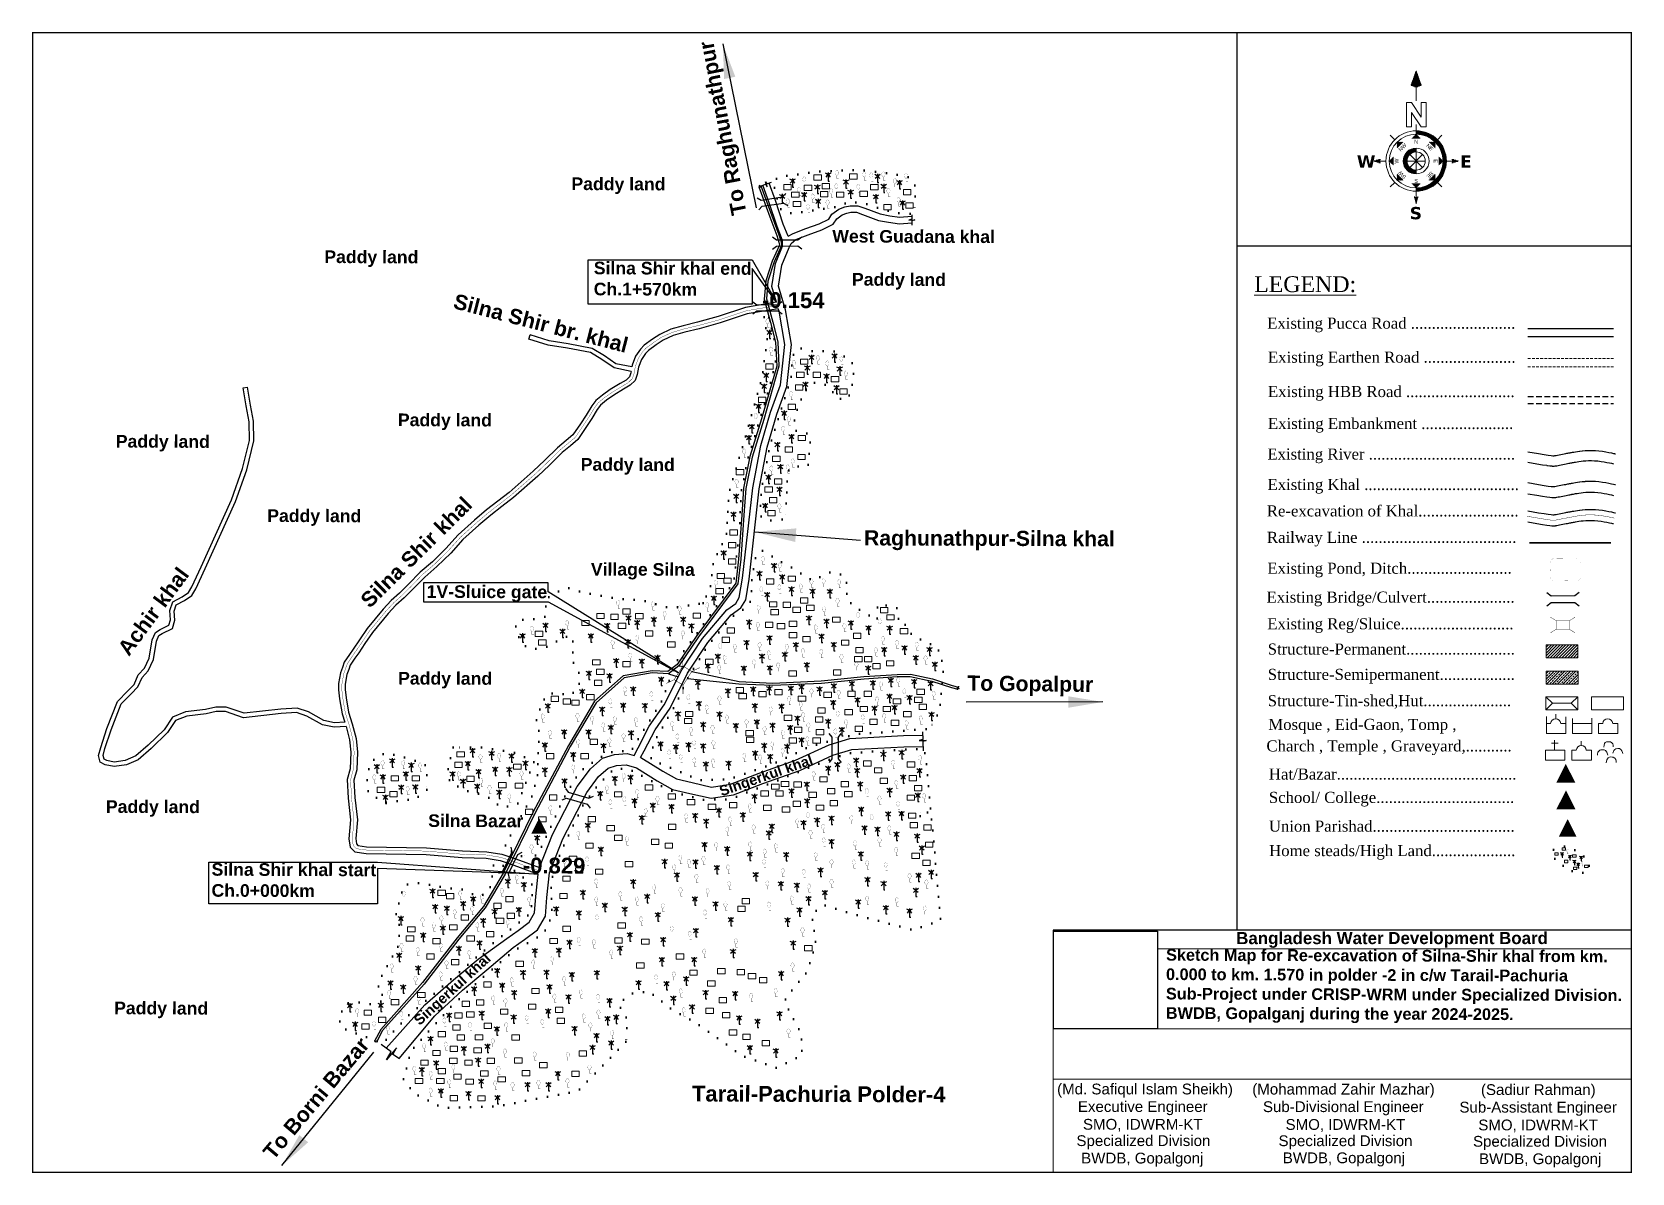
# Model space of a CAD drawing. Header units: millimetres. Extents: x 103 to 31469, y -87695 to -48.
# Drawn here: x 28582 to 31469, y -87695 to -85636 of the extents above; entities outside this region: 3.
import ezdxf
from ezdxf.enums import TextEntityAlignment as Align

# ---------------------------------------------------------------- set-up
doc = ezdxf.new("R2010")
doc.units = ezdxf.units.MM
doc.header["$MEASUREMENT"] = 0
for name, pattern in [('ACAD_ISO02W100', [15, 12, -3]), ('CENTERX2', [4, 2.5, -0.5, 0.5, -0.5]), ('DASHED', [0.75, 0.5, -0.25]), ('DASHED2', [0.375, 0.25, -0.125]), ('DOT2', [0.125, 0, -0.125]), ('HIDDENX2', [0.75, 0.5, -0.25]), ('PHANTOM2', [1.25, 0.625, -0.125, 0.125, -0.125, 0.125, -0.125])]:
    doc.linetypes.add(name, pattern=pattern)
for name, color, linetype, lineweight in [('Bazar', 97, 'Continuous', 15), ('Bridge or Culvert', 7, 'Continuous', 25), ('Church', 170, 'Continuous', 9), ('Earthan Road', 7, 'DASHED2', 9), ('Eid-Gah', 170, 'Continuous', 9), ('Existing Str', 7, 'PHANTOM2', 35), ('existing-profile', 5, 'ACAD_ISO02W100', 25), ('FRAM', 7, 'Continuous', 50), ('Graveyard', 40, 'Continuous', 9), ('HOUSE', 144, 'Continuous', 18), ('line', 10, 'Continuous', 9), ('Mosque', 170, 'Continuous', 9), ('OUTLINE', 7, 'Continuous', 15), ('p2', 32, 'Continuous', 15), ('PL', 7, 'Continuous', 15), ('Pond or Ditch', 7, 'Continuous', 9), ('PUCCA ROAD', 1, 'Continuous', 30), ('Rail Line', 14, 'TRACKS', 35), ('Temple', 170, 'Continuous', 9), ('Tomb', 170, 'Continuous', 9), ('Union', 7, 'Continuous', 15)]:
    doc.layers.add(name, color=color, linetype=linetype, lineweight=lineweight)
for name, color, linetype in [('boundary', 7, 'Continuous'), ('Earthen Emb', 42, 'Continuous'), ('Embankment', 6, 'DASHED'), ('HBB_BFS Road', 7, 'DASHED2'), ('Home Stead', 151, 'Continuous'), ('Khal', 4, 'Continuous'), ('RIVER', 150, 'Continuous'), ('TEXT', 5, 'Continuous'), ('Trees', 77, 'Continuous')]:
    doc.layers.add(name, color=color, linetype=linetype)
doc.styles.add('AR', font='arial.ttf', dxfattribs={"height": 450})
doc.styles.add('b', font='times.ttf')
doc.styles.add('LEG', font='romantic.ttf')
doc.styles.add('Romans', font='arial.ttf')
doc.styles.get("Standard").update_dxf_attribs({"font": 'arial.ttf'})
doc.styles.add('sum', font='arialbd.ttf')
doc.linetypes.add('TRACKS', pattern='A,0.15,[130,ltypeshp.shx,S=0.25,R=0,X=0,Y=0],0.15', length=0.3)
doc.dimstyles.get("Standard").update_dxf_attribs({"dimtxt": 0.18, "dimasz": 0.18, "dimexe": 0.18, "dimexo": 0.0625, "dimgap": 0.09, "dimtad": 0, "dimtih": 1, "dimtoh": 1, "dimdec": 4, "dimzin": 0, "dimdsep": 46, "dimtxsty": 'Standard', "dimblk": 'DATUMBLANK', "dimcen": 0.09, "dimadec": 0, "dimazin": 0, "dimtfac": 1, "dimtdec": 4, "dimtofl": 0, "dimtmove": 0, "dimatfit": 3, "dimfxl": 1, "dimtolj": 1, "dimtzin": 0, "dimarcsym": 0})
picture_1 = doc.add_image_def('image1.png', size_in_pixel=(204, 192))
pattern_1 = [(360, (26.19663, 31.512), (2e-14, 0.2822134), [])]
pattern_2 = [(360, (26.19663, 27.11894), (2e-14, 0.2822134), [])]
pattern_3 = [(180, (26.19663, 27.11894), (2e-14, 0.2822134), [])]
pattern_4 = [(45, (26.19663, 27.11894), (-0.199555, 0.199555), [])]
pattern_5 = [(90, (26.19663, 27.11894), (-0.2822134, 2e-14), [])]
pattern_6 = [(135, (26.19663, 27.11894), (-0.199555, -0.199555), [])]
pattern_7 = [(180, (26.19663, 27.11894), (-2e-14, -0.2822134), [])]
pattern_8 = [(225, (26.19663, 27.11894), (0.199555, -0.199555), [])]
pattern_9 = [(270, (26.19663, 27.11894), (0.2822134, -2e-14), [])]
pattern_10 = [(315, (26.19663, 27.11894), (0.199555, 0.199555), [])]

msp = doc.modelspace()

# ---------------------------------------------------------------- texts
at = {"layer": 'Embankment', "ltscale": 0.1, "char_height": 0.18, "attachment_point": 1}
for insert in [(103.2, -47.9), (103.2, -48.2), (103.4, -48.2)]:
    msp.add_mtext('\\A1;', dxfattribs=dict(at, insert=insert))
at = {"layer": 'FRAM', "linetype": 'Continuous', "lineweight": -3, "style": 'AR'}
for s, p in [('(Md. Safiqul Islam Sheikh)   ', (30601.8, -87553.1)), ('(Mohammad Zahir Mazhar)      ', (30971.3, -87553.3)), ('Executive Engineer     ', (30605.3, -87584.8)), ('Sub-Divisional Engineer       ', (30974.8, -87585)), ('SMO, IDWRM-KT     ', (30605.3, -87616.8)), ('SMO, IDWRM-KT      ', (30974.8, -87617.1)), ('Specialized Division     ', (30606.5, -87646.3)), ('Specialized Division     ', (30971.2, -87646.5)), ('BWDB, Gopalgonj     ', (30604.4, -87677.8)), ('BWDB, Gopalgonj     ', (30968.3, -87677.3))]:
    msp.add_text(s, height=19.462, dxfattribs=at).set_placement(p, align=Align.CENTER)
at = {"layer": 'FRAM', "linetype": 'Continuous', "style": 'AR'}
for s, p in [('(Sadiur Rahman)     ', (31319.1, -87554.2)), ('Sub-Assistant Engineer      ', (31322.6, -87585.9)), ('SMO, IDWRM-KT      ', (31322.6, -87618)), ('Specialized Division     ', (31322.2, -87647.5)), ('BWDB, Gopalgonj     ', (31322.5, -87679))]:
    msp.add_text(s, height=19.462, dxfattribs=at).set_placement(p, align=Align.CENTER)
at = {"layer": 'OUTLINE', "style": 'LEG'}
msp.add_text('%%ULEGEND:', height=28.49, dxfattribs=at).set_placement((30787.5, -86105.2))
at = {"layer": 'OUTLINE', "ltscale": 0.1, "style": 'b'}
for s, p in [('Railway Line .....................................', (30810.5, -86557.8)), (' Existing Reg/Sluice...........................', (30803.6, -86713.8)), ('Structure-Permanent..........................', (30811.9, -86759.4)), ('Structure-Semipermanent..................', (30811.9, -86805.1)), ('Structure-Tin-shed,Hut.....................', (30811.9, -86852.6)), ('Mosque , Eid-Gaon, Tomp ,', (30813, -86895.4)), ('Charch , Temple , Graveyard,........... ', (30809.6, -86934.2)), ('Home steads/High Land....................', (30814.5, -87123.1))]:
    msp.add_text(s, height=19.987, dxfattribs=at).set_placement(p)
at = {"layer": 'OUTLINE', "ltscale": 0.1, "char_height": 19.987, "width": 932.575, "attachment_point": 1, "style": 'b'}
for s, insert in [('Existing Pucca Road .........................', (30811, -86151.3)), ('Existing Earthen Road ......................', (30812.3, -86212.7)), ('Existing HBB Road ..........................', (30812.3, -86274.7)), ('Existing Embankment ......................', (30812.3, -86332.3)), (' Existing River ...................................', (30803.8, -86387.5)), ('Existing Khal .....................................', (30811.6, -86442.4)), ('Re-excavation of Khal........................', (30810.3, -86490.1)), (' Existing Pond, Ditch.........................', (30803.7, -86593.5)), (' Existing Bridge/Culvert.....................', (30802.2, -86645.7)), ('Hat/Bazar...........................................', (30814, -86965)), ('School/ College.................................', (30814, -87007.1)), ('Union Parishad..................................', (30814, -87059))]:
    msp.add_mtext(s, dxfattribs=dict(at, insert=insert))
at = {"layer": 'TEXT', "color": 7, "style": 'sum'}
msp.add_text('Bangladesh Water Development Board', height=21.833, rotation=0.0165, dxfattribs=at).set_placement((31036.3, -87281.9), align=Align.CENTER)
at = {"layer": 'TEXT', "color": 7, "attachment_point": 1, "style": 'sum'}
for s, insert, char_height, width, rotation in [('To Raghunathpur', (29844.7, -85968.5), 27.382, 530.043, 100.975), ('Paddy land ', (29555.3, -85898.3), 22.782, 440.996, 359.7933), ('West Guadana khal ', (30026.1, -85992.9), 22.782, 440.996, 359.7933), ('Paddy land ', (29109.4, -86030), 22.782, 440.996, 359.7933), ('Silna Shir khal end\\PCh.1+570km', (29595.7, -86050.3), 22.782, 440.996, 359.7933), ('Paddy land ', (30061.6, -86070.8), 22.782, 440.996, 359.7933), ('-0.154', (29899.3, -86105.4), 28.48, 551.245, 359.7933), ('Silna Shir br. khal', (29347.2, -86107.5), 27.382, 530.043, 345.4776), ('Paddy land ', (29242.1, -86324.3), 22.782, 440.996, 359.7933), ('Paddy land ', (28733, -86363), 22.782, 440.996, 359.7933), ('Paddy land ', (29572.1, -86404.7), 22.782, 440.996, 359.7933), ('Silna Shir khal', (29172, -86657.6), 27.382, 530.043, 44.7512), ('Paddy land ', (29006.3, -86497.2), 22.782, 440.996, 359.7933), ('Raghunathpur-Silna khal', (30083.4, -86535), 27.382, 530.043, 359.7883), ('Village Silna', (29590.4, -86593.9), 22.782, 440.996, 359.7933), ('Achir khal', (28734.6, -86747.4), 27.38, 530.043, 53.3942), ('1V-Sluice gate', (29294, -86634.2), 22.782, 440.996, 359.7933), ('Paddy land ', (29242.5, -86790.6), 22.782, 440.996, 359.7933), ('To Gopalpur', (30269.9, -86797), 27.382, 530.043, 359.3755), ('Singerkul khal', (29820.2, -86997.9), 18.483, 357.779, 19.3489), ('Paddy land ', (28715.1, -87022.2), 22.782, 440.996, 359.7933), ('Silna Bazar', (29296.9, -87047.7), 22.782, 440.996, 359.7933), ('Silna Shir khal start\\PCh.0+000km', (28905.9, -87135.6), 22.782, 440.996, 359.7933), ('-0.829', (29467.7, -87125.7), 28.48, 551.245, 359.7933), ('Sketch Map for Re-excavation of Silna-Shir khal from km. 0.000 to km. 1.570 in polder -2 in c/w Tarail-Pachuria Sub-Project under CRISP-WRM under Specialized Division. BWDB, Gopalganj during the year 2024-2025.', (30628.5, -87290.7), 21, 824.928, 359.7933), ('Singerkul khal', (29268.8, -87416), 18.483, 357.779, 42.5641), ('Paddy land ', (28730, -87385.7), 22.782, 440.996, 359.7933), ('To Borni Bazar ', (28996.4, -87655.4), 27.382, 530.043, 49.956), ('Tarail-Pachuria Polder-4', (29772.8, -87537.4), 28.477, 551.245, 359.7933)]:
    msp.add_mtext(s, dxfattribs=dict(at, insert=insert, char_height=char_height, width=width, rotation=rotation))

# ---------------------------------------------------------------- blocks, each defined once
blk = doc.blocks.new('A$C7FEE66E4')
at = {"layer": 'Trees', "linetype": 'Continuous', "const_width": 0.000142}
blk.add_lwpolyline([(0, 0, 0.606435), (0, 0.0049, 0.606435)], format="xyb", close=True, dxfattribs=at)
at = {"layer": 'Trees', "linetype": 'Continuous', "const_width": 0.000252}
for points in [[(0, 0), (0, -0.0029)], [(0, -0.0029), (0.0017, -0.0029)]]:
    blk.add_lwpolyline(points, dxfattribs=at)
blk = doc.blocks.new('A$C01DB3217')
at = {"layer": 'Trees', "color": 1, "lineweight": 30}
blk.add_lwpolyline([(0, 0.0028), (0, -0.0071), (0.0015, -0.0071)], dxfattribs=at)
for centre, start, end in [((-0.012, -0.0154), 41.2491, 62.6782), ((0.012, -0.0154), 117.3218, 138.7509)]:
    blk.add_arc(centre, 0.0195, start, end, dxfattribs=at)
blk = doc.blocks.new('A$C3B865840')
at = {"layer": 'Bridge or Culvert', "color": 7, "linetype": 'Continuous', "lineweight": 30}
for points in [[(0, 43.6), (13.8, 33.1), (91.3, 33.3), (105, 44.2)], [(0.2, 0), (13.9, 10.6), (91.4, 10.9), (105.2, 0.2)]]:
    blk.add_lwpolyline(points, dxfattribs=at)
blk = doc.blocks.new('A$C3E516E70')
at = {"layer": 'Existing Str', "linetype": 'Continuous', "const_width": 1.25}
for points in [[(0.3, 51.6), (19.6, 39.6), (61.5, 39.6), (80.8, 51.6)], [(0.3, 0.5), (19.6, 12.6), (61.5, 12.6), (80.8, 0.5)], [(19.6, 12.6), (19.6, 39.6)], [(61.5, 12.6), (61.5, 39.6)]]:
    blk.add_lwpolyline(points, dxfattribs=at)
blk = doc.blocks.new('A$C5FE22593')
h = blk.add_hatch()
h.set_pattern_fill('_USER', color=11, scale=0.282213, style=0, pattern_type=0)
h.set_pattern_definition(pattern_1)
h.paths.add_polyline_path([(26.2, 66.79), (23.84, 60.2), (26.2, 59.26), (28.55, 60.2)])
h = blk.add_hatch()
h.set_pattern_fill('_USER', color=11, scale=0.282213, style=0, pattern_type=0)
h.set_pattern_definition(pattern_1)
h.paths.add_polyline_path([(26.2, 66.79), (23.84, 60.2), (26.2, 59.26), (28.55, 60.2)])
h = blk.add_hatch()
h.set_pattern_fill('_USER', color=11, scale=0.282213, style=0, pattern_type=0)
h.set_pattern_definition(pattern_1)
h.paths.add_polyline_path([(26.2, 66.79), (23.84, 60.2), (26.2, 59.26), (28.55, 60.2)])
h = blk.add_hatch()
h.set_pattern_fill('_USER', color=11, scale=0.282213, style=0, pattern_type=0)
h.set_pattern_definition(pattern_1)
h.paths.add_polyline_path([(26.2, 66.79), (23.84, 60.2), (26.2, 59.26), (28.55, 60.2)])
h = blk.add_hatch()
h.set_pattern_fill('_USER', color=11, scale=0.282213, angle=135, style=0, pattern_type=0)
h.set_pattern_definition(pattern_6)
h.paths.add_polyline_path([(20.54, 35.43), (17.88, 35.43), (17.88, 32.77)])
h = blk.add_hatch()
h.set_pattern_fill('_USER', color=11, scale=0.282213, angle=135, style=0, pattern_type=0)
h.set_pattern_definition(pattern_6)
h.paths.add_polyline_path([(20.54, 35.43), (17.88, 35.43), (17.88, 32.77)])
h = blk.add_hatch()
h.set_pattern_fill('_USER', color=11, scale=0.282213, angle=135, style=0, pattern_type=0)
h.set_pattern_definition(pattern_6)
h.paths.add_polyline_path([(20.54, 35.43), (17.88, 35.43), (17.88, 32.77)])
h = blk.add_hatch()
h.set_pattern_fill('_USER', color=11, scale=0.282213, angle=135, style=0, pattern_type=0)
h.set_pattern_definition(pattern_6)
h.paths.add_polyline_path([(20.54, 35.43), (17.88, 35.43), (17.88, 32.77)])
h = blk.add_hatch(color=11)
h.paths.add_polyline_path([(26.2, 15.36), (26.2, 13.92, 1), (26.2, 40.32), (26.2, 38.88, -1)])
h.paths.add_polyline_path([(26.2, 31.11), (26.2, 32.76, 1), (26.2, 21.47), (26.2, 23.13, -1)])
h = blk.add_hatch(color=11)
h.paths.add_polyline_path([(26.2, 15.36), (26.2, 13.92, 1), (26.2, 40.32), (26.2, 38.88, -1)])
h.paths.add_polyline_path([(26.2, 31.11), (26.2, 32.76, 1), (26.2, 21.47), (26.2, 23.13, -1)])
h = blk.add_hatch(color=11)
h.paths.add_polyline_path([(26.2, 15.36), (26.2, 13.92, 1), (26.2, 40.32), (26.2, 38.88, -1)])
h.paths.add_polyline_path([(26.2, 31.11), (26.2, 32.76, 1), (26.2, 21.47), (26.2, 23.13, -1)])
h = blk.add_hatch(color=11)
h.paths.add_polyline_path([(26.2, 15.36), (26.2, 13.92, 1), (26.2, 40.32), (26.2, 38.88, -1)])
h.paths.add_polyline_path([(26.2, 31.11), (26.2, 32.76, 1), (26.2, 21.47), (26.2, 23.13, -1)])
h = blk.add_hatch()
h.set_pattern_fill('_USER', color=11, scale=0.282213, angle=90, style=0, pattern_type=0)
h.set_pattern_definition(pattern_5)
h.paths.add_polyline_path([(28.08, 37), (26.2, 38.88), (24.32, 37)])
h = blk.add_hatch()
h.set_pattern_fill('_USER', color=11, scale=0.282213, angle=90, style=0, pattern_type=0)
h.set_pattern_definition(pattern_5)
h.paths.add_polyline_path([(28.08, 37), (26.2, 38.88), (24.32, 37)])
h = blk.add_hatch()
h.set_pattern_fill('_USER', color=11, scale=0.282213, angle=90, style=0, pattern_type=0)
h.set_pattern_definition(pattern_5)
h.paths.add_polyline_path([(28.08, 37), (26.2, 38.88), (24.32, 37)])
h = blk.add_hatch()
h.set_pattern_fill('_USER', color=11, scale=0.282213, angle=90, style=0, pattern_type=0)
h.set_pattern_definition(pattern_5)
h.paths.add_polyline_path([(28.08, 37), (26.2, 38.88), (24.32, 37)])
h = blk.add_hatch()
h.set_pattern_fill('_USER', color=11, scale=0.282213, style=0, pattern_type=0)
h.set_pattern_definition(pattern_2)
h.paths.add_polyline_path([(39.4, 27.12, 0.414214), (26.2, 40.32), (26.2, 38.88, -0.414214), (37.96, 27.12, -0.414214), (26.2, 15.36), (26.2, 13.92, 0.414214)])
h = blk.add_hatch()
h.set_pattern_fill('_USER', color=11, scale=0.282213, style=0, pattern_type=0)
h.set_pattern_definition(pattern_2)
h.paths.add_polyline_path([(39.4, 27.12, 0.414214), (26.2, 40.32), (26.2, 38.88, -0.414214), (37.96, 27.12, -0.414214), (26.2, 15.36), (26.2, 13.92, 0.414214)])
h = blk.add_hatch()
h.set_pattern_fill('_USER', color=11, scale=0.282213, style=0, pattern_type=0)
h.set_pattern_definition(pattern_2)
h.paths.add_polyline_path([(39.4, 27.12, 0.414214), (26.2, 40.32), (26.2, 38.88, -0.414214), (37.96, 27.12, -0.414214), (26.2, 15.36), (26.2, 13.92, 0.414214)])
h = blk.add_hatch()
h.set_pattern_fill('_USER', color=11, scale=0.282213, style=0, pattern_type=0)
h.set_pattern_definition(pattern_2)
h.paths.add_polyline_path([(39.4, 27.12, 0.414214), (26.2, 40.32), (26.2, 38.88, -0.414214), (37.96, 27.12, -0.414214), (26.2, 15.36), (26.2, 13.92, 0.414214)])
h = blk.add_hatch()
h.set_pattern_fill('_USER', color=11, scale=0.282213, angle=45, style=0, pattern_type=0)
h.set_pattern_definition(pattern_4)
h.paths.add_polyline_path([(34.51, 32.77), (34.51, 35.43), (31.85, 35.43)])
h = blk.add_hatch()
h.set_pattern_fill('_USER', color=11, scale=0.282213, angle=45, style=0, pattern_type=0)
h.set_pattern_definition(pattern_4)
h.paths.add_polyline_path([(34.51, 32.77), (34.51, 35.43), (31.85, 35.43)])
h = blk.add_hatch()
h.set_pattern_fill('_USER', color=11, scale=0.282213, angle=45, style=0, pattern_type=0)
h.set_pattern_definition(pattern_4)
h.paths.add_polyline_path([(34.51, 32.77), (34.51, 35.43), (31.85, 35.43)])
h = blk.add_hatch()
h.set_pattern_fill('_USER', color=11, scale=0.282213, angle=45, style=0, pattern_type=0)
h.set_pattern_definition(pattern_4)
h.paths.add_polyline_path([(34.51, 32.77), (34.51, 35.43), (31.85, 35.43)])
h = blk.add_hatch()
h.set_pattern_fill('_USER', color=11, scale=0.282213, style=0, pattern_type=0)
h.set_pattern_definition(pattern_3)
h.paths.add_polyline_path([(10.67, 26.18), (10.2, 27.12), (10.67, 28.06), (7.38, 27.12)])
h = blk.add_hatch()
h.set_pattern_fill('_USER', color=11, scale=0.282213, style=0, pattern_type=0)
h.set_pattern_definition(pattern_3)
h.paths.add_polyline_path([(10.67, 26.18), (10.2, 27.12), (10.67, 28.06), (7.38, 27.12)])
h = blk.add_hatch()
h.set_pattern_fill('_USER', color=11, scale=0.282213, style=0, pattern_type=0)
h.set_pattern_definition(pattern_3)
h.paths.add_polyline_path([(10.67, 26.18), (10.2, 27.12), (10.67, 28.06), (7.38, 27.12)])
h = blk.add_hatch()
h.set_pattern_fill('_USER', color=11, scale=0.282213, style=0, pattern_type=0)
h.set_pattern_definition(pattern_3)
h.paths.add_polyline_path([(10.67, 26.18), (10.2, 27.12), (10.67, 28.06), (7.38, 27.12)])
h = blk.add_hatch()
h.set_pattern_fill('_USER', color=11, scale=0.282213, angle=180, style=0, pattern_type=0)
h.set_pattern_definition(pattern_7)
h.paths.add_polyline_path([(16.32, 29), (14.44, 27.12), (16.32, 25.24)])
h = blk.add_hatch()
h.set_pattern_fill('_USER', color=11, scale=0.282213, angle=180, style=0, pattern_type=0)
h.set_pattern_definition(pattern_7)
h.paths.add_polyline_path([(16.32, 29), (14.44, 27.12), (16.32, 25.24)])
h = blk.add_hatch()
h.set_pattern_fill('_USER', color=11, scale=0.282213, angle=180, style=0, pattern_type=0)
h.set_pattern_definition(pattern_7)
h.paths.add_polyline_path([(16.32, 29), (14.44, 27.12), (16.32, 25.24)])
h = blk.add_hatch()
h.set_pattern_fill('_USER', color=11, scale=0.282213, angle=180, style=0, pattern_type=0)
h.set_pattern_definition(pattern_7)
h.paths.add_polyline_path([(16.32, 29), (14.44, 27.12), (16.32, 25.24)])
h = blk.add_hatch()
h.set_pattern_fill('_USER', color=11, scale=0.282213, style=0, pattern_type=0)
h.set_pattern_definition(pattern_2)
h.paths.add_polyline_path([(26.2, 31.11), (26.2, 32.76, 0.414214), (20.55, 27.12, 0.414214), (26.2, 21.47), (26.2, 23.13, -0.414214), (22.21, 27.12, -0.414214)])
h = blk.add_hatch()
h.set_pattern_fill('_USER', color=11, scale=0.282213, style=0, pattern_type=0)
h.set_pattern_definition(pattern_2)
h.paths.add_polyline_path([(26.2, 31.11), (26.2, 32.76, 0.414214), (20.55, 27.12, 0.414214), (26.2, 21.47), (26.2, 23.13, -0.414214), (22.21, 27.12, -0.414214)])
h = blk.add_hatch()
h.set_pattern_fill('_USER', color=11, scale=0.282213, style=0, pattern_type=0)
h.set_pattern_definition(pattern_2)
h.paths.add_polyline_path([(26.2, 31.11), (26.2, 32.76, 0.414214), (20.55, 27.12, 0.414214), (26.2, 21.47), (26.2, 23.13, -0.414214), (22.21, 27.12, -0.414214)])
h = blk.add_hatch()
h.set_pattern_fill('_USER', color=11, scale=0.282213, style=0, pattern_type=0)
h.set_pattern_definition(pattern_2)
h.paths.add_polyline_path([(26.2, 31.11), (26.2, 32.76, 0.414214), (20.55, 27.12, 0.414214), (26.2, 21.47), (26.2, 23.13, -0.414214), (22.21, 27.12, -0.414214)])
h = blk.add_hatch()
h.set_pattern_fill('_USER', color=11, scale=0.282213, style=0, pattern_type=0)
h.set_pattern_definition(pattern_2)
h.paths.add_polyline_path([(36.07, 29), (36.07, 25.24), (37.96, 27.12)])
h = blk.add_hatch()
h.set_pattern_fill('_USER', color=11, scale=0.282213, style=0, pattern_type=0)
h.set_pattern_definition(pattern_2)
h.paths.add_polyline_path([(36.07, 29), (36.07, 25.24), (37.96, 27.12)])
h = blk.add_hatch()
h.set_pattern_fill('_USER', color=11, scale=0.282213, style=0, pattern_type=0)
h.set_pattern_definition(pattern_2)
h.paths.add_polyline_path([(36.07, 29), (36.07, 25.24), (37.96, 27.12)])
h = blk.add_hatch()
h.set_pattern_fill('_USER', color=11, scale=0.282213, style=0, pattern_type=0)
h.set_pattern_definition(pattern_2)
h.paths.add_polyline_path([(36.07, 29), (36.07, 25.24), (37.96, 27.12)])
h = blk.add_hatch()
h.set_pattern_fill('_USER', color=11, scale=0.282213, style=0, pattern_type=0)
h.set_pattern_definition(pattern_2)
h.paths.add_polyline_path([(45.01, 27.12), (41.72, 28.06), (42.19, 27.12), (41.72, 26.18)])
h = blk.add_hatch()
h.set_pattern_fill('_USER', color=11, scale=0.282213, style=0, pattern_type=0)
h.set_pattern_definition(pattern_2)
h.paths.add_polyline_path([(45.01, 27.12), (41.72, 28.06), (42.19, 27.12), (41.72, 26.18)])
h = blk.add_hatch()
h.set_pattern_fill('_USER', color=11, scale=0.282213, style=0, pattern_type=0)
h.set_pattern_definition(pattern_2)
h.paths.add_polyline_path([(45.01, 27.12), (41.72, 28.06), (42.19, 27.12), (41.72, 26.18)])
h = blk.add_hatch()
h.set_pattern_fill('_USER', color=11, scale=0.282213, style=0, pattern_type=0)
h.set_pattern_definition(pattern_2)
h.paths.add_polyline_path([(45.01, 27.12), (41.72, 28.06), (42.19, 27.12), (41.72, 26.18)])
h = blk.add_hatch()
h.set_pattern_fill('_USER', color=11, scale=0.282213, angle=-135, style=0, pattern_type=0)
h.set_pattern_definition(pattern_8)
h.paths.add_polyline_path([(17.88, 21.46), (17.88, 18.8), (20.54, 18.8)])
h = blk.add_hatch()
h.set_pattern_fill('_USER', color=11, scale=0.282213, angle=-135, style=0, pattern_type=0)
h.set_pattern_definition(pattern_8)
h.paths.add_polyline_path([(17.88, 21.46), (17.88, 18.8), (20.54, 18.8)])
h = blk.add_hatch()
h.set_pattern_fill('_USER', color=11, scale=0.282213, angle=-135, style=0, pattern_type=0)
h.set_pattern_definition(pattern_8)
h.paths.add_polyline_path([(17.88, 21.46), (17.88, 18.8), (20.54, 18.8)])
h = blk.add_hatch()
h.set_pattern_fill('_USER', color=11, scale=0.282213, angle=-135, style=0, pattern_type=0)
h.set_pattern_definition(pattern_8)
h.paths.add_polyline_path([(17.88, 21.46), (17.88, 18.8), (20.54, 18.8)])
h = blk.add_hatch()
h.set_pattern_fill('_USER', color=11, scale=0.282213, angle=-45, style=0, pattern_type=0)
h.set_pattern_definition(pattern_10)
h.paths.add_polyline_path([(31.85, 18.8), (34.51, 18.8), (34.51, 21.46)])
h = blk.add_hatch()
h.set_pattern_fill('_USER', color=11, scale=0.282213, angle=-45, style=0, pattern_type=0)
h.set_pattern_definition(pattern_10)
h.paths.add_polyline_path([(31.85, 18.8), (34.51, 18.8), (34.51, 21.46)])
h = blk.add_hatch()
h.set_pattern_fill('_USER', color=11, scale=0.282213, angle=-45, style=0, pattern_type=0)
h.set_pattern_definition(pattern_10)
h.paths.add_polyline_path([(31.85, 18.8), (34.51, 18.8), (34.51, 21.46)])
h = blk.add_hatch()
h.set_pattern_fill('_USER', color=11, scale=0.282213, angle=-45, style=0, pattern_type=0)
h.set_pattern_definition(pattern_10)
h.paths.add_polyline_path([(31.85, 18.8), (34.51, 18.8), (34.51, 21.46)])
h = blk.add_hatch()
h.set_pattern_fill('_USER', color=11, scale=0.282213, angle=-90, style=0, pattern_type=0)
h.set_pattern_definition(pattern_9)
h.paths.add_polyline_path([(24.32, 17.24), (26.2, 15.36), (28.08, 17.24)])
h = blk.add_hatch()
h.set_pattern_fill('_USER', color=11, scale=0.282213, angle=-90, style=0, pattern_type=0)
h.set_pattern_definition(pattern_9)
h.paths.add_polyline_path([(24.32, 17.24), (26.2, 15.36), (28.08, 17.24)])
h = blk.add_hatch()
h.set_pattern_fill('_USER', color=11, scale=0.282213, angle=-90, style=0, pattern_type=0)
h.set_pattern_definition(pattern_9)
h.paths.add_polyline_path([(24.32, 17.24), (26.2, 15.36), (28.08, 17.24)])
h = blk.add_hatch()
h.set_pattern_fill('_USER', color=11, scale=0.282213, angle=-90, style=0, pattern_type=0)
h.set_pattern_definition(pattern_9)
h.paths.add_polyline_path([(24.32, 17.24), (26.2, 15.36), (28.08, 17.24)])
h = blk.add_hatch()
h.set_pattern_fill('_USER', color=11, scale=0.282213, style=0, pattern_type=0)
h.set_pattern_definition(pattern_2)
h.paths.add_polyline_path([(27.14, 11.6), (26.2, 11.13), (25.26, 11.6), (26.2, 8.3)])
h = blk.add_hatch()
h.set_pattern_fill('_USER', color=11, scale=0.282213, style=0, pattern_type=0)
h.set_pattern_definition(pattern_2)
h.paths.add_polyline_path([(27.14, 11.6), (26.2, 11.13), (25.26, 11.6), (26.2, 8.3)])
h = blk.add_hatch()
h.set_pattern_fill('_USER', color=11, scale=0.282213, style=0, pattern_type=0)
h.set_pattern_definition(pattern_2)
h.paths.add_polyline_path([(27.14, 11.6), (26.2, 11.13), (25.26, 11.6), (26.2, 8.3)])
h = blk.add_hatch()
h.set_pattern_fill('_USER', color=11, scale=0.282213, style=0, pattern_type=0)
h.set_pattern_definition(pattern_2)
h.paths.add_polyline_path([(27.14, 11.6), (26.2, 11.13), (25.26, 11.6), (26.2, 8.3)])
at = {"color": 11}
for p, q in [((26.2, 53.5), (26.2, 59.26)), ((26.2, 53.5), (26.2, 59.26)), ((26.2, 53.5), (26.2, 59.26)), ((26.2, 53.5), (26.2, 59.26)), ((26.2, 40.32), (26.2, 43.11)), ((26.2, 40.32), (26.2, 43.11)), ((26.2, 40.32), (26.2, 43.11)), ((26.2, 40.32), (26.2, 43.11)), ((16.86, 36.46), (14.89, 38.43)), ((16.86, 36.46), (14.89, 38.43)), ((16.86, 36.46), (14.89, 38.43)), ((16.86, 36.46), (14.89, 38.43)), ((26.2, 40.32), (26.2, 38.88)), ((26.2, 40.32), (26.2, 38.88)), ((26.2, 40.32), (26.2, 38.88)), ((26.2, 40.32), (26.2, 38.88)), ((35.53, 36.46), (37.5, 38.43)), ((35.53, 36.46), (37.5, 38.43)), ((35.53, 36.46), (37.5, 38.43)), ((35.53, 36.46), (37.5, 38.43)), ((23.37, 24.3), (29.02, 29.94)), ((29.02, 24.3), (23.37, 29.94)), ((29.02, 29.94), (23.37, 24.3)), ((23.37, 29.94), (29.02, 24.3)), ((23.37, 24.3), (29.02, 29.94)), ((29.02, 24.3), (23.37, 29.94)), ((29.02, 29.94), (23.37, 24.3)), ((23.37, 29.94), (29.02, 24.3)), ((23.37, 24.3), (29.02, 29.94)), ((29.02, 24.3), (23.37, 29.94)), ((29.02, 29.94), (23.37, 24.3)), ((23.37, 29.94), (29.02, 24.3)), ((23.37, 24.3), (29.02, 29.94)), ((29.02, 24.3), (23.37, 29.94)), ((29.02, 29.94), (23.37, 24.3)), ((23.37, 29.94), (29.02, 24.3)), ((26.2, 31.11), (26.2, 32.76)), ((26.2, 31.11), (26.2, 32.76)), ((26.2, 31.11), (26.2, 32.76)), ((26.2, 31.11), (26.2, 32.76)), ((26.2, 23.13), (26.2, 31.11)), ((26.2, 31.11), (26.2, 23.13)), ((26.2, 23.13), (26.2, 31.11)), ((26.2, 31.11), (26.2, 23.13)), ((26.2, 23.13), (26.2, 31.11)), ((26.2, 31.11), (26.2, 23.13)), ((26.2, 23.13), (26.2, 31.11)), ((26.2, 31.11), (26.2, 23.13)), ((12.99, 27.12), (10.2, 27.12)), ((12.99, 27.12), (10.2, 27.12)), ((12.99, 27.12), (10.2, 27.12)), ((12.99, 27.12), (10.2, 27.12)), ((22.21, 27.12), (30.19, 27.12)), ((30.19, 27.12), (22.21, 27.12)), ((22.21, 27.12), (30.19, 27.12)), ((30.19, 27.12), (22.21, 27.12)), ((22.21, 27.12), (30.19, 27.12)), ((30.19, 27.12), (22.21, 27.12)), ((22.21, 27.12), (30.19, 27.12)), ((30.19, 27.12), (22.21, 27.12)), ((26.2, 23.13), (26.2, 21.47)), ((26.2, 23.13), (26.2, 21.47)), ((26.2, 23.13), (26.2, 21.47)), ((26.2, 23.13), (26.2, 21.47)), ((39.4, 27.12), (42.19, 27.12)), ((39.4, 27.12), (42.19, 27.12)), ((39.4, 27.12), (42.19, 27.12)), ((39.4, 27.12), (42.19, 27.12)), ((16.86, 17.78), (14.89, 15.81)), ((16.86, 17.78), (14.89, 15.81)), ((16.86, 17.78), (14.89, 15.81)), ((16.86, 17.78), (14.89, 15.81)), ((26.2, 13.92), (26.2, 15.36)), ((26.2, 13.92), (26.2, 15.36)), ((26.2, 13.92), (26.2, 15.36)), ((26.2, 13.92), (26.2, 15.36)), ((35.53, 17.78), (37.5, 15.81)), ((35.53, 17.78), (37.5, 15.81)), ((35.53, 17.78), (37.5, 15.81)), ((35.53, 17.78), (37.5, 15.81)), ((26.2, 13.92), (26.2, 11.13)), ((26.2, 13.92), (26.2, 11.13)), ((26.2, 13.92), (26.2, 11.13)), ((26.2, 13.92), (26.2, 11.13))]:
    blk.add_line(p, q, dxfattribs=at)
at = {"color": 1}
for p, q in [((22.03, 52.68), (24.16, 52.68)), ((22.03, 42.01), (22.03, 52.68)), ((22.03, 52.68), (24.16, 52.68)), ((22.03, 42.01), (22.03, 52.68)), ((22.03, 52.68), (24.16, 52.68)), ((22.03, 42.01), (22.03, 52.68)), ((22.03, 52.68), (24.16, 52.68)), ((22.03, 42.01), (22.03, 52.68)), ((24.16, 52.68), (28.43, 46.28)), ((24.16, 52.68), (28.43, 46.28)), ((24.16, 52.68), (28.43, 46.28)), ((24.16, 52.68), (28.43, 46.28)), ((28.43, 52.68), (30.56, 52.68)), ((28.43, 46.28), (28.43, 52.68)), ((28.43, 52.68), (30.56, 52.68)), ((28.43, 46.28), (28.43, 52.68)), ((28.43, 52.68), (30.56, 52.68)), ((28.43, 46.28), (28.43, 52.68)), ((28.43, 52.68), (30.56, 52.68)), ((28.43, 46.28), (28.43, 52.68)), ((30.56, 52.68), (30.56, 42.01)), ((30.56, 52.68), (30.56, 42.01)), ((30.56, 52.68), (30.56, 42.01)), ((30.56, 52.68), (30.56, 42.01)), ((24.16, 42.01), (22.03, 42.01)), ((24.16, 42.01), (22.03, 42.01)), ((24.16, 42.01), (22.03, 42.01)), ((24.16, 42.01), (22.03, 42.01)), ((24.16, 48.41), (24.16, 42.01)), ((28.43, 42.01), (24.16, 48.41)), ((24.16, 48.41), (24.16, 42.01)), ((28.43, 42.01), (24.16, 48.41)), ((24.16, 48.41), (24.16, 42.01)), ((28.43, 42.01), (24.16, 48.41)), ((24.16, 48.41), (24.16, 42.01)), ((28.43, 42.01), (24.16, 48.41)), ((30.56, 42.01), (28.43, 42.01)), ((30.56, 42.01), (28.43, 42.01)), ((30.56, 42.01), (28.43, 42.01)), ((30.56, 42.01), (28.43, 42.01))]:
    blk.add_line(p, q, dxfattribs=at)
at = {"color": 11}
for radius in [13.2, 13.2, 13.2, 13.2, 11.76, 11.76, 11.76, 11.76, 5.64, 5.64, 5.64, 5.64, 3.99, 3.99, 3.99, 3.99]:
    blk.add_circle((26.2, 27.12), radius, dxfattribs=at)
for points in [[(26.2, 66.79), (23.84, 60.2), (26.2, 59.26)], [(26.2, 66.79), (23.84, 60.2), (26.2, 59.26)], [(26.2, 66.79), (23.84, 60.2), (26.2, 59.26)], [(26.2, 66.79), (23.84, 60.2), (26.2, 59.26)], [(26.2, 59.26), (28.55, 60.2), (26.2, 66.79)], [(26.2, 59.26), (28.55, 60.2), (26.2, 66.79)], [(26.2, 59.26), (28.55, 60.2), (26.2, 66.79)], [(26.2, 59.26), (28.55, 60.2), (26.2, 66.79)], [(17.88, 35.43), (20.54, 35.43), (17.88, 32.77)], [(17.88, 35.43), (20.54, 35.43), (17.88, 32.77)], [(17.88, 35.43), (20.54, 35.43), (17.88, 32.77)], [(17.88, 35.43), (20.54, 35.43), (17.88, 32.77)], [(26.2, 38.88), (28.08, 37), (24.32, 37)], [(26.2, 38.88), (28.08, 37), (24.32, 37)], [(26.2, 38.88), (28.08, 37), (24.32, 37)], [(26.2, 38.88), (28.08, 37), (24.32, 37)], [(34.51, 35.43), (34.51, 32.77), (31.85, 35.43)], [(34.51, 35.43), (34.51, 32.77), (31.85, 35.43)], [(34.51, 35.43), (34.51, 32.77), (31.85, 35.43)], [(34.51, 35.43), (34.51, 32.77), (31.85, 35.43)], [(7.38, 27.12), (10.67, 28.06), (10.2, 27.12)], [(7.38, 27.12), (10.67, 28.06), (10.2, 27.12)], [(7.38, 27.12), (10.67, 28.06), (10.2, 27.12)], [(7.38, 27.12), (10.67, 28.06), (10.2, 27.12)], [(14.44, 27.12), (16.32, 29), (16.32, 25.24)], [(14.44, 27.12), (16.32, 29), (16.32, 25.24)], [(14.44, 27.12), (16.32, 29), (16.32, 25.24)], [(14.44, 27.12), (16.32, 29), (16.32, 25.24)], [(37.96, 27.12), (36.07, 25.24), (36.07, 29)], [(37.96, 27.12), (36.07, 25.24), (36.07, 29)], [(37.96, 27.12), (36.07, 25.24), (36.07, 29)], [(37.96, 27.12), (36.07, 25.24), (36.07, 29)], [(41.72, 28.06), (42.19, 27.12), (45.01, 27.12)], [(41.72, 28.06), (42.19, 27.12), (45.01, 27.12)], [(41.72, 28.06), (42.19, 27.12), (45.01, 27.12)], [(41.72, 28.06), (42.19, 27.12), (45.01, 27.12)], [(10.67, 26.18), (10.2, 27.12), (7.38, 27.12)], [(10.67, 26.18), (10.2, 27.12), (7.38, 27.12)], [(10.67, 26.18), (10.2, 27.12), (7.38, 27.12)], [(10.67, 26.18), (10.2, 27.12), (7.38, 27.12)], [(17.88, 18.8), (17.88, 21.46), (20.54, 18.8)], [(17.88, 18.8), (17.88, 21.46), (20.54, 18.8)], [(17.88, 18.8), (17.88, 21.46), (20.54, 18.8)], [(17.88, 18.8), (17.88, 21.46), (20.54, 18.8)], [(34.51, 18.8), (31.85, 18.8), (34.51, 21.46)], [(34.51, 18.8), (31.85, 18.8), (34.51, 21.46)], [(34.51, 18.8), (31.85, 18.8), (34.51, 21.46)], [(34.51, 18.8), (31.85, 18.8), (34.51, 21.46)], [(45.01, 27.12), (41.72, 26.18), (42.19, 27.12)], [(45.01, 27.12), (41.72, 26.18), (42.19, 27.12)], [(45.01, 27.12), (41.72, 26.18), (42.19, 27.12)], [(45.01, 27.12), (41.72, 26.18), (42.19, 27.12)], [(26.2, 15.36), (24.32, 17.24), (28.08, 17.24)], [(26.2, 15.36), (24.32, 17.24), (28.08, 17.24)], [(26.2, 15.36), (24.32, 17.24), (28.08, 17.24)], [(26.2, 15.36), (24.32, 17.24), (28.08, 17.24)], [(26.2, 8.3), (25.26, 11.6), (26.2, 11.13)], [(26.2, 8.3), (25.26, 11.6), (26.2, 11.13)], [(26.2, 8.3), (25.26, 11.6), (26.2, 11.13)], [(26.2, 8.3), (25.26, 11.6), (26.2, 11.13)], [(27.14, 11.6), (26.2, 11.13), (26.2, 8.3)], [(27.14, 11.6), (26.2, 11.13), (26.2, 8.3)], [(27.14, 11.6), (26.2, 11.13), (26.2, 8.3)], [(27.14, 11.6), (26.2, 11.13), (26.2, 8.3)]]:
    blk.add_solid(points, dxfattribs=at)
at = {"color": 11, "style": 'Romans'}
for s, height, rotation, p in [('NW', 1.693, 45, (20.81, 32.51)), ('NW', 1.693, 45, (20.81, 32.51)), ('NW', 1.693, 45, (20.81, 32.51)), ('NW', 1.693, 45, (20.81, 32.51)), ('W', 1.69, 90, (18.48, 27.11)), ('W', 1.69, 90, (18.48, 27.11)), ('W', 1.69, 90, (18.48, 27.11)), ('W', 1.69, 90, (18.48, 27.11)), ('NE', 1.693, 315, (31.57, 32.5)), ('NE', 1.693, 315, (31.57, 32.5)), ('NE', 1.693, 315, (31.57, 32.5)), ('NE', 1.693, 315, (31.57, 32.5)), ('SW', 1.693, 135, (20.67, 21.59)), ('SW', 1.693, 135, (20.67, 21.59)), ('SW', 1.693, 135, (20.67, 21.59)), ('SW', 1.693, 135, (20.67, 21.59)), ('SE', 1.693, 225, (31.7, 21.6)), ('SE', 1.693, 225, (31.7, 21.6)), ('SE', 1.693, 225, (31.7, 21.6)), ('SE', 1.693, 225, (31.7, 21.6)), ('E', 1.69, 270, (33.89, 27.05)), ('E', 1.69, 270, (33.89, 27.05)), ('E', 1.69, 270, (33.89, 27.05)), ('E', 1.69, 270, (33.89, 27.05))]:
    blk.add_text(s, height=height, rotation=rotation, dxfattribs=at).set_placement(p, align=Align.CENTER)
for s, p in [('N', (26.2, 34.74)), ('N', (26.2, 34.74)), ('N', (26.2, 34.74)), ('N', (26.2, 34.74)), ('S', (26.19, 17.56)), ('S', (26.19, 17.56)), ('S', (26.19, 17.56)), ('S', (26.19, 17.56))]:
    blk.add_text(s, height=1.69, dxfattribs=at).set_placement(p, align=Align.CENTER)
at = {"layer": 'p2', "color": 1, "char_height": 5.3676, "attachment_point": 5}
for s, insert in [('{\\fVerdana|b1|i0|c0|p34;W}', (4.33, 26.9)), ('{\\fVerdana|b1|i0|c0|p34;W}', (4.33, 26.9)), ('{\\fVerdana|b1|i0|c0|p34;W}', (4.33, 26.9)), ('{\\fVerdana|b1|i0|c0|p34;W}', (4.33, 26.9)), ('{\\fVerdana|b1|i0|c0|p34;E}', (47.97, 26.9)), ('{\\fVerdana|b1|i0|c0|p34;E}', (47.97, 26.9)), ('{\\fVerdana|b1|i0|c0|p34;E}', (47.97, 26.9)), ('{\\fVerdana|b1|i0|c0|p34;E}', (47.97, 26.9)), ('{\\fVerdana|b1|i0|c0|p34;S}', (26.07, 4.27)), ('{\\fVerdana|b1|i0|c0|p34;S}', (26.07, 4.27)), ('{\\fVerdana|b1|i0|c0|p34;S}', (26.07, 4.27)), ('{\\fVerdana|b1|i0|c0|p34;S}', (26.07, 4.27))]:
    blk.add_mtext(s, dxfattribs=dict(at, insert=insert))
blk = doc.blocks.new('_DatumBlank')
at = {"color": 0, "linetype": 'ByBlock', "lineweight": -2}
for p, q in [((0, 0.577), (-1, 0)), ((0, -0.577), (0, 0.577)), ((-1, 0), (0, -0.577))]:
    blk.add_line(p, q, dxfattribs=at)

# ---------------------------------------------------------------- hatches: boundary and pattern name
at = {"layer": 'Bazar'}
for color, points in [(256, [(31349.8, -86956.6), (31332.5, -86990.8), (31367.2, -86990.8)]), (5, [(31350.2, -87004.5), (31332.8, -87038.7), (31367.5, -87038.7)]), (256, [(29497.1, -87054.6), (29483, -87082.4), (29511.2, -87082.4)])]:
    msp.add_hatch(color=color, dxfattribs=at).paths.add_polyline_path(points)
at = {"layer": 'HOUSE'}
h = msp.add_hatch(dxfattribs=at)
h.set_pattern_fill('ANSI31', color=256, scale=29.807239, style=0)
h.set_pattern_definition([(45, (-3418638.6174, -12077174.96), (-2.6346125812, 2.6346125812), [])])
h.paths.add_polyline_path([(31371.8, -86765), (31371.8, -86741.7), (31314.2, -86741.7), (31314.2, -86765)])
h = msp.add_hatch(dxfattribs=at)
h.set_pattern_fill('ANSI33', color=256, scale=27.944286)
h.set_pattern_definition([(45, (-3461200.314, -12328432.1315), (-4.9398985897, 4.9398985897), []), (45, (-3461195.3744, -12328432.1315), (-4.9398985897, 4.9398985897), [3.493035791, -1.7465178956])])
h.paths.add_polyline_path([(31372.1, -86789.5), (31314.5, -86789.5), (31314.5, -86812.9), (31372.1, -86812.9)])
at = {"layer": 'Union'}
msp.add_hatch(color=0, dxfattribs=at).paths.add_polyline_path([(31353.3, -87056.3), (31337.1, -87088.3), (31369.4, -87088.3)])

# ---------------------------------------------------------------- linework, layer by layer
at = {"layer": 'boundary', "color": 0}
for points, const_width in [([(28583.1, -85637.2), (31468, -85637.2), (31468, -87693.6), (28583.1, -87693.6), (28583.1, -85637.2)], 2.63), ([(30756.7, -87256.5), (30756.7, -85637.2)], 2.3), ([(30756.7, -86022), (31468, -86022)], 2.02)]:
    msp.add_lwpolyline(points, dxfattribs=dict(at, const_width=const_width))
at = {"layer": 'Bridge or Culvert', "color": 7, "linetype": 'Continuous', "lineweight": 30}
for points in [[(31315.7, -86647.3), (31323.3, -86653.1), (31366.2, -86653), (31373.8, -86647)], [(31315.8, -86671.4), (31323.4, -86665.6), (31366.3, -86665.4), (31373.9, -86671.3)]]:
    msp.add_lwpolyline(points, dxfattribs=at)
at = {"layer": 'Church', "linetype": 'Continuous'}
for points in [[(31329.7, -86932.1), (31329.7, -86913.9)], [(31329.7, -86932.1), (31329.7, -86913.9)], [(31335.9, -86919), (31324.2, -86919)], [(31335.9, -86919), (31324.2, -86919)]]:
    msp.add_lwpolyline(points, dxfattribs=at)
msp.add_lwpolyline([(31313.1, -86950.2), (31313.1, -86932.1), (31348, -86932.1), (31348, -86950.2), (31333.8, -86950.2), (31333.8, -86950.2), (31333.8, -86950.2), (31333.8, -86950.2), (31313.1, -86950.2)], close=True, dxfattribs=at)
msp.add_lwpolyline([(31313.1, -86950.2), (31313.1, -86932.1), (31348, -86932.1), (31348, -86950.2), (31333.8, -86950.2), (31333.8, -86950.2), (31333.8, -86950.2), (31333.8, -86950.2), (31313.1, -86950.2)], close=True, dxfattribs=at)
at = {"layer": 'Earthan Road', "color": 7, "linetype": 'HIDDENX2', "ltscale": 10}
for points in [[(31281.4, -86225.2), (31435.9, -86225.2)], [(31281.4, -86240.3), (31435.8, -86240.3)]]:
    msp.add_lwpolyline(points, dxfattribs=at)
at = {"layer": 'Earthen Emb', "lineweight": 30}
for points in [[(31281.4, -86348.1, 0, 0, 0), (31435.8, -86348.1, 6.6, 6.6, 0)], [(31281.4, -86364.3, 0, 0, 0), (31435.8, -86364.3, 6.6, 6.6, 0)]]:
    msp.add_lwpolyline(points, format="xyseb", dxfattribs=at)
for points in [[(29730.3, -86794.2), (29748.1, -86799.6)], [(29749.2, -86779.9), (29758.4, -86781)], [(29764.7, -86802.3), (29857.5, -86812), (29918.6, -86814.8), (30006.4, -86810.7), (30083.3, -86802.9), (30143.1, -86799.2), (30166.6, -86798.8), (30205.8, -86807.2), (30241, -86819), (30252.5, -86822)], [(29772.5, -86789.9), (29857.9, -86808), (29918.6, -86810.8), (30006.1, -86806.7), (30082.9, -86798.9), (30142.9, -86795.2), (30167, -86794.8), (30206.9, -86803.3), (30242.2, -86815.1), (30253.6, -86818.1)], [(30253.9, -86816.6), (30253.4, -86819.5), (30251, -86819.3), (30254.8, -86820.5), (30252.9, -86820.5), (30252.3, -86822.8)]]:
    msp.add_lwpolyline(points, dxfattribs=at)
at = {"layer": 'Eid-Gah', "linetype": 'Continuous'}
for p, q in [((31361.7, -86883.6), (31361.7, -86874.5)), ((31361.7, -86883.6), (31361.7, -86874.5)), ((31396.6, -86883.6), (31396.6, -86873.9)), ((31396.6, -86883.6), (31396.6, -86873.9))]:
    msp.add_line(p, q, dxfattribs=at)
msp.add_lwpolyline([(31361.7, -86901.7), (31361.7, -86883.6), (31396.6, -86883.6), (31396.6, -86901.7), (31377.3, -86901.7), (31377.3, -86901.7), (31377.3, -86901.7), (31377.3, -86901.7), (31361.7, -86901.7)], close=True, dxfattribs=at)
msp.add_lwpolyline([(31361.7, -86901.7), (31361.7, -86883.6), (31396.6, -86883.6), (31396.6, -86901.7), (31377.3, -86901.7), (31377.3, -86901.7), (31377.3, -86901.7), (31377.3, -86901.7), (31361.7, -86901.7)], close=True, dxfattribs=at)
at = {"layer": 'Existing Str', "linetype": 'Continuous', "const_width": 0.692}
for points in [[(31322.2, -86691.8), (31332.9, -86698.5), (31356, -86698.5), (31366.7, -86691.8)], [(31322.2, -86720.1), (31332.9, -86713.5), (31356, -86713.5), (31366.7, -86720.1)], [(31332.9, -86713.5), (31332.9, -86698.5)], [(31356, -86713.5), (31356, -86698.5)]]:
    msp.add_lwpolyline(points, dxfattribs=at)
at = {"layer": 'FRAM', "linetype": 'Continuous', "const_width": 2.33}
msp.add_lwpolyline([(30424.6, -87256.5), (31468, -87256.5), (31468, -87256.5)], dxfattribs=at)
at = {"layer": 'Graveyard'}
for points in [[(31418.5, -86926.5), (31419.1, -86922.9), (31419.7, -86919.7), (31421.1, -86917.9), (31423.3, -86916.9), (31427.7, -86916.7), (31430.5, -86917.1), (31432.9, -86918.5), (31434.9, -86920.7), (31435.3, -86923.1), (31435.5, -86925.7)], [(31418.5, -86926.5), (31419.1, -86922.9), (31419.7, -86919.7), (31421.1, -86917.9), (31423.3, -86916.9), (31427.7, -86916.7), (31430.5, -86917.1), (31432.9, -86918.5), (31434.9, -86920.7), (31435.3, -86923.1), (31435.5, -86925.7)], [(31425.7, -86940.8), (31424.1, -86935.6), (31421.5, -86932.3), (31418.9, -86931.5), (31416.5, -86931.3), (31413.1, -86931.5), (31411.1, -86932.1), (31409.3, -86933.5), (31407.9, -86935.6), (31407.3, -86939.4), (31407, -86940.8)], [(31425.7, -86940.8), (31424.1, -86935.6), (31421.5, -86932.3), (31418.9, -86931.5), (31416.5, -86931.3), (31413.1, -86931.5), (31411.1, -86932.1), (31409.3, -86933.5), (31407.9, -86935.6), (31407.3, -86939.4), (31407, -86940.8)], [(31422.5, -86954.6), (31423.9, -86949.2), (31426.1, -86945.8), (31429.9, -86944.2), (31433.3, -86944.4), (31435.3, -86944.8), (31438.1, -86946.6), (31440.1, -86949), (31440.9, -86952), (31440.9, -86954.4)], [(31422.5, -86954.6), (31423.9, -86949.2), (31426.1, -86945.8), (31429.9, -86944.2), (31433.3, -86944.4), (31435.3, -86944.8), (31438.1, -86946.6), (31440.1, -86949), (31440.9, -86952), (31440.9, -86954.4)], [(31434.9, -86937.2), (31436.7, -86932.3), (31438.3, -86930.7), (31440.3, -86929.3), (31443.7, -86928.9), (31446.7, -86929.1), (31449.3, -86930.9), (31450.9, -86932.9), (31452.3, -86936.2), (31452.9, -86938.2)], [(31434.9, -86937.2), (31436.7, -86932.3), (31438.3, -86930.7), (31440.3, -86929.3), (31443.7, -86928.9), (31446.7, -86929.1), (31449.3, -86930.9), (31450.9, -86932.9), (31452.3, -86936.2), (31452.9, -86938.2)]]:
    msp.add_lwpolyline(points, dxfattribs=at)
at = {"layer": 'HBB_BFS Road', "color": 1, "linetype": 'DASHED2', "lineweight": 25, "ltscale": 40, "flags": 128}
for points in [[(31281.4, -86293.4), (31435.9, -86293.4)], [(31281.4, -86306.3), (31435.8, -86306.3)]]:
    msp.add_lwpolyline(points, dxfattribs=at)
at = {"layer": 'Home Stead', "color": 7, "linetype": 'DOT2', "lineweight": 50, "ltscale": 159.474072, "flags": 128}
for points in [[(30166.4, -85964.2), (30144.8, -85962.6), (30119.1, -85956.6), (30084.6, -85945.6), (30057.6, -85942.6), (30026.6, -85953.5), (30008.4, -85954.9), (29970.6, -85961.1), (29948.9, -85963.3), (29933.1, -85955.7), (29922.6, -85924.9), (29919.7, -85903.1), (29938, -85896.4), (29996.9, -85888.2), (30074.7, -85884.7), (30134.5, -85891.6), (30163.7, -85898.2), (30173.5, -85907.4), (30176.4, -85917.9), (30175.4, -85946.1), (30173.5, -85956.9), (30171, -85961), (30166.4, -85964.2)], [(29465.3, -87123), (29433.6, -87108.2), (29484.5, -87014.3), (29494.3, -86978.6), (29495.4, -86932), (29498, -86902.6), (29492, -86878.1), (29503.4, -86843.4), (29515, -86829.3), (29536.4, -86830.4), (29555.3, -86832.5), (29569, -86814.8), (29569.8, -86794.8), (29563.2, -86780.3), (29555.6, -86769.1), (29559.4, -86745.1), (29555.8, -86725.9), (29539.3, -86728.7), (29512, -86745.5), (29491.5, -86749.2), (29473.9, -86745.9), (29460.2, -86727.9), (29454.2, -86706.2), (29462.6, -86697), (29491.5, -86695), (29508.8, -86691), (29509.2, -86675.7), (29509.7, -86658.4), (29530.5, -86646.4), (29548.6, -86638.8), (29577.5, -86648), (29641.9, -86659.3), (29682.8, -86661.3), (29734.5, -86675.7), (29792.8, -86666.6), (29792.8, -86666.6), (29806.7, -86635.3), (29811.4, -86592.9), (29835.2, -86543), (29839.7, -86465.9), (29865.6, -86378.8), (29899.4, -86258.6), (29908.8, -86190.1), (29903, -86151.1), (29904.6, -86145.9), (29906.9, -86143.3), (29909, -86142.8), (29909.9, -86143.2), (29913.1, -86157.1), (29922.2, -86195.2), (29923.6, -86232.6), (29911.5, -86281.3), (29874, -86404.6), (29861.8, -86465.3), (29858.2, -86542.5), (29847.9, -86629.1), (29770.9, -86736.5), (29744, -86772.7), (29719.4, -86841.6), (29676.9, -86910.1), (29663.7, -86933.1), (29629.3, -86935), (29602.8, -86947.3), (29569.4, -86971.3), (29541.9, -87017.7), (29501, -87106.8), (29494.2, -87121), (29484.5, -87123.3), (29462.9, -87121.9)], [(29935.4, -86515.9), (29915.1, -86517.2), (29900.8, -86514.4), (29895.2, -86506.8), (29898.6, -86460.9), (29913.4, -86381.6), (29938.6, -86303.4), (29951.5, -86259.9), (29954, -86220.8), (29966.7, -86206.3), (29984.9, -86211.6), (30028.3, -86211.9), (30060.1, -86228.4), (30065.7, -86244.8), (30060.5, -86281.6), (30053.8, -86298.7), (30034.6, -86297), (30021.6, -86276.7), (30007.7, -86269.7), (29989.8, -86269), (29977.6, -86283), (29964.3, -86311.3), (29955.6, -86345.2), (29960.3, -86355.3), (29971.5, -86358.4), (29983.4, -86361.2), (29986.9, -86369.4), (29984.9, -86394), (29982.2, -86418.5), (29977.2, -86420.9), (29969.2, -86419.6), (29959.4, -86419.9), (29949.6, -86422.8), (29945.7, -86432.2), (29943.1, -86480.7), (29942.3, -86505.5), (29941.5, -86512.4), (29939.3, -86513.5), (29935.4, -86515.9)], [(30195.2, -86894), (30066.7, -86903.3), (29982.9, -86926.6), (29918.1, -86957.5), (29838.2, -86984.8), (29786.3, -86986), (29699.1, -86948.6), (29698.9, -86936.3), (29707, -86913.2), (29740.8, -86854.1), (29768.1, -86796.3), (29803, -86741.5), (29837.6, -86699.6), (29850.6, -86686.6), (29869.6, -86676), (29880.2, -86660.5), (29880.8, -86624.5), (29886.8, -86586.2), (29899, -86571.1), (29919.8, -86584.3), (29955.9, -86604.4), (29978.7, -86619), (29992.3, -86626.3), (30016.9, -86611.7), (30031, -86610.4), (30046.5, -86617.7), (30052.5, -86631.5), (30051.9, -86660), (30069, -86674.7), (30096.9, -86691.8), (30106.7, -86697.7), (30107.8, -86670.7), (30110.3, -86668.5), (30132.2, -86672.9), (30142.4, -86674.9), (30145.6, -86691.8), (30146.1, -86703.2), (30159.4, -86706.3), (30163.3, -86711), (30167.2, -86721), (30176.1, -86728.3), (30187.5, -86733.3), (30200.7, -86739.7), (30214.7, -86744), (30220.8, -86759.8), (30226.6, -86783.5), (30220.4, -86854), (30211, -86882.9), (30195.2, -86894)], [(29294.5, -87003.4), (29273.5, -87020.2), (29215.9, -87027), (29188.6, -87007.6), (29186, -86977.8), (29194.9, -86951.6), (29219.6, -86936.4), (29269.9, -86949.5), (29294.5, -86960), (29294.5, -87003.4)], [(29653.7, -87458.1), (29567.4, -87547), (29420, -87574.9), (29324.2, -87577.8), (29271, -87551.4), (29252.3, -87526), (29266.2, -87474.3), (29336.6, -87396.3), (29391.3, -87345.5), (29452.1, -87293.2), (29505, -87263.7), (29520.1, -87231.4), (29518.6, -87169.3), (29534.8, -87118.9), (29574.3, -87034.4), (29602.9, -86995.3), (29632.7, -86965.5), (29658.3, -86965.9), (29710.6, -86993), (29746, -87010), (29792.8, -87021.5), (29841.1, -87020.7), (29930.7, -86985.1), (30009.9, -86953.1), (30053.6, -86937.8), (30153.2, -86930.7), (30190.8, -86930), (30195.1, -86944), (30211, -87118.3), (30221.7, -87239.8), (30170.9, -87256.3), (30100.1, -87237.4), (30055.3, -87225.6), (30010.4, -87211.5), (29989.2, -87228), (29996.3, -87282.2), (29980.9, -87331.8), (29956.2, -87361.3), (29939.6, -87384.8), (29970.3, -87445), (29971.5, -87482.7), (29925.5, -87505.1), (29864.1, -87483.9), (29778, -87422.6), (29737.9, -87401.3), (29695.4, -87367.1), (29661.2, -87371.9), (29639.9, -87390.7), (29656.5, -87419), (29653.7, -87458.1)], [(29341.7, -86927), (29332.8, -86964.2), (29335.4, -86988.8), (29361.6, -87004.5), (29401.4, -87014.4), (29429.7, -87035.9), (29458, -87029.1), (29474.3, -86987.2), (29487.9, -86952.2), (29449.7, -86935.3), (29392, -86926.9), (29341.7, -86927)], [(30184.4, -87051), (30197.9, -87051), (30197.9, -87041.5), (30184.4, -87041.5), (30184.4, -87051)], [(31327.5, -87111.9), (31323.1, -87118.7), (31328, -87127), (31334.7, -87131.1), (31340.3, -87135.7), (31345.1, -87140.7), (31350.4, -87141.6), (31353.6, -87141.8), (31358.3, -87149.1), (31365.7, -87152.1), (31378, -87153.8), (31389.3, -87151.5), (31392.4, -87141.9), (31388.5, -87130.2), (31383.1, -87124.3), (31374.9, -87119.8), (31360.1, -87107.9), (31342, -87104.9), (31335.1, -87109.7), (31327.5, -87111.9)], [(29452.3, -87149.6), (29485.7, -87175.5), (29482.5, -87226.1), (29416.4, -87278), (29334.2, -87348.5), (29294.9, -87382.2), (29259.3, -87412.4), (29230.6, -87444), (29215.4, -87460.8), (29183.5, -87449.1), (29140.8, -87433.3), (29135.2, -87414.1), (29149.2, -87388.7), (29167.7, -87386.6), (29189.3, -87390.8), (29212.3, -87385.3), (29220.5, -87377.4), (29205.2, -87367.9), (29209.4, -87345.7), (29227.1, -87313.8), (29243.5, -87284.1), (29245.5, -87250.6), (29239.2, -87228.1), (29248.1, -87191.5), (29254.1, -87175.2), (29282, -87171.6), (29331.4, -87180.9), (29359, -87183.5), (29384.3, -87195.1), (29399.9, -87192.1), (29410.6, -87176.8), (29412.2, -87160.9), (29414.5, -87139), (29423.2, -87136.3), (29452.3, -87149.6)]]:
    msp.add_lwpolyline(points, dxfattribs=at)
at = {"layer": 'HOUSE'}
for points in [[(29993, -85903.3), (30006.5, -85903.3), (30006.5, -85893.8), (29993, -85893.8), (29993, -85903.3)], [(30057.3, -85901.5), (30070.8, -85901.5), (30070.8, -85892.1), (30057.3, -85892.1), (30057.3, -85901.5)], [(29938.4, -85920.4), (29951.9, -85920.4), (29951.9, -85910.9), (29938.4, -85910.9), (29938.4, -85920.4)], [(29952.6, -85934.1), (29966.1, -85934.1), (29966.1, -85924.7), (29952.6, -85924.7), (29952.6, -85934.1)], [(29975.6, -85921.9), (29989.1, -85921.9), (29989.1, -85912.4), (29975.6, -85912.4), (29975.6, -85921.9)], [(30004.5, -85933.1), (30018, -85933.1), (30018, -85923.6), (30004.5, -85923.6), (30004.5, -85933.1)], [(30007.7, -85918.6), (30021.2, -85918.6), (30021.2, -85909.2), (30007.7, -85909.2), (30007.7, -85918.6)], [(30033.4, -85934.2), (30046.9, -85934.2), (30046.9, -85924.8), (30033.4, -85924.8), (30033.4, -85934.2)], [(30075.9, -85932.8), (30089.4, -85932.8), (30089.4, -85923.3), (30075.9, -85923.3), (30075.9, -85932.8)], [(30095.1, -85920.4), (30108.6, -85920.4), (30108.6, -85910.9), (30095.1, -85910.9), (30095.1, -85920.4)], [(30154.6, -85929.5), (30168.1, -85929.5), (30168.1, -85920.1), (30154.6, -85920.1), (30154.6, -85929.5)], [(29955.5, -85951), (29969, -85951), (29969, -85941.6), (29955.5, -85941.6), (29955.5, -85951)], [(30119.1, -85956.6), (30132.6, -85956.6), (30132.6, -85947.1), (30119.1, -85947.1), (30119.1, -85956.6)], [(30158.8, -85953.7), (30172.3, -85953.7), (30172.3, -85944.2), (30158.8, -85944.2), (30158.8, -85953.7)], [(29906, -86244.1), (29919.5, -86244.1), (29919.5, -86234.7), (29906, -86234.7), (29906, -86244.1)], [(29961.7, -86259.2), (29975.2, -86259.2), (29975.2, -86249.7), (29961.7, -86249.7), (29961.7, -86259.2)], [(29968.4, -86235.5), (29981.9, -86235.5), (29981.9, -86226), (29968.4, -86226), (29968.4, -86235.5)], [(29991.4, -86259.2), (30004.9, -86259.2), (30004.9, -86249.7), (29991.4, -86249.7), (29991.4, -86259.2)], [(29959.7, -86282.1), (29973.2, -86282.1), (29973.2, -86272.7), (29959.7, -86272.7), (29959.7, -86282.1)], [(30024.3, -86267), (30037.8, -86267), (30037.8, -86257.5), (30024.3, -86257.5), (30024.3, -86267)], [(30039.5, -86289.2), (30053, -86289.2), (30053, -86279.7), (30039.5, -86279.7), (30039.5, -86289.2)], [(29892.8, -86304.3), (29906.3, -86304.3), (29906.3, -86294.8), (29892.8, -86294.8), (29892.8, -86304.3)], [(29946.3, -86317.1), (29959.8, -86317.1), (29959.8, -86307.6), (29946.3, -86307.6), (29946.3, -86317.1)], [(29964.5, -86373.3), (29978, -86373.3), (29978, -86363.8), (29964.5, -86363.8), (29964.5, -86373.3)], [(29940.9, -86394.1), (29954.4, -86394.1), (29954.4, -86384.7), (29940.9, -86384.7), (29940.9, -86394.1)], [(29852.8, -86434.9), (29866.3, -86434.9), (29866.3, -86425.4), (29852.8, -86425.4), (29852.8, -86434.9)], [(29918.4, -86410.7), (29931.9, -86410.7), (29931.9, -86401.3), (29918.4, -86401.3), (29918.4, -86410.7)], [(29963.8, -86407.6), (29977.3, -86407.6), (29977.3, -86398.2), (29963.8, -86398.2), (29963.8, -86407.6)], [(29921.7, -86452), (29935.2, -86452), (29935.2, -86442.5), (29921.7, -86442.5), (29921.7, -86452)], [(29904.5, -86466.3), (29918, -86466.3), (29918, -86456.8), (29904.5, -86456.8), (29904.5, -86466.3)], [(29912.7, -86485.4), (29926.2, -86485.4), (29926.2, -86476), (29912.7, -86476), (29912.7, -86485.4)], [(29909.6, -86508.8), (29923.1, -86508.8), (29923.1, -86499.4), (29909.6, -86499.4), (29909.6, -86508.8)], [(29841.3, -86544), (29854.8, -86544), (29854.8, -86534.5), (29841.3, -86534.5), (29841.3, -86544)], [(29838.5, -86566.8), (29852, -86566.8), (29852, -86557.3), (29838.5, -86557.3), (29838.5, -86566.8)], [(29838.5, -86596), (29852, -86596), (29852, -86586.5), (29838.5, -86586.5), (29838.5, -86596)], [(29818.2, -86622.4), (29831.7, -86622.4), (29831.7, -86613), (29818.2, -86613), (29818.2, -86622.4)], [(29830.1, -86630.8), (29843.6, -86630.8), (29843.6, -86621.3), (29830.1, -86621.3), (29830.1, -86630.8)], [(29907.1, -86632.2), (29920.6, -86632.2), (29920.6, -86622.7), (29907.1, -86622.7), (29907.1, -86632.2)], [(29946.2, -86627.1), (29959.7, -86627.1), (29959.7, -86617.6), (29946.2, -86617.6), (29946.2, -86627.1)], [(29816.1, -86649.9), (29829.6, -86649.9), (29829.6, -86640.4), (29816.1, -86640.4), (29816.1, -86649.9)], [(29601, -86694.5), (29614.5, -86694.5), (29614.5, -86685.1), (29601, -86685.1), (29601, -86694.5)], [(29648, -86686.2), (29661.5, -86686.2), (29661.5, -86676.7), (29648, -86676.7), (29648, -86686.2)], [(29671, -86694.6), (29684.5, -86694.6), (29684.5, -86685.1), (29671, -86685.1), (29671, -86694.6)], [(29774.7, -86693.9), (29788.2, -86693.9), (29788.2, -86684.4), (29774.7, -86684.4), (29774.7, -86693.9)], [(29912.5, -86673.5), (29926, -86673.5), (29926, -86664.1), (29912.5, -86664.1), (29912.5, -86673.5)], [(29915.3, -86687.5), (29928.8, -86687.5), (29928.8, -86678.1), (29915.3, -86678.1), (29915.3, -86687.5)], [(29937.3, -86674.5), (29950.8, -86674.5), (29950.8, -86665), (29937.3, -86665), (29937.3, -86674.5)], [(29955.1, -86683.4), (29968.6, -86683.4), (29968.6, -86673.9), (29955.1, -86673.9), (29955.1, -86683.4)], [(29968.5, -86666.5), (29982, -86666.5), (29982, -86657.1), (29968.5, -86657.1), (29968.5, -86666.5)], [(29979.7, -86679.6), (29993.2, -86679.6), (29993.2, -86670.1), (29979.7, -86670.1), (29979.7, -86679.6)], [(30112.8, -86684.1), (30126.3, -86684.1), (30126.3, -86674.7), (30112.8, -86674.7), (30112.8, -86684.1)], [(29573.9, -86707.1), (29587.4, -86707.1), (29587.4, -86697.6), (29573.9, -86697.6), (29573.9, -86707.1)], [(29626.1, -86695.9), (29639.6, -86695.9), (29639.6, -86686.5), (29626.1, -86686.5), (29626.1, -86695.9)], [(29639.8, -86712.2), (29653.3, -86712.2), (29653.3, -86702.8), (29639.8, -86702.8), (29639.8, -86712.2)], [(29836.1, -86720.8), (29849.6, -86720.8), (29849.6, -86711.3), (29836.1, -86711.3), (29836.1, -86720.8)], [(29905.5, -86710.4), (29919, -86710.4), (29919, -86701), (29905.5, -86701), (29905.5, -86710.4)], [(29926.8, -86712.7), (29940.3, -86712.7), (29940.3, -86703.2), (29926.8, -86703.2), (29926.8, -86712.7)], [(29948.5, -86708.8), (29962, -86708.8), (29962, -86699.4), (29948.5, -86699.4), (29948.5, -86708.8)], [(30026.5, -86701), (30040, -86701), (30040, -86691.6), (30026.5, -86691.6), (30026.5, -86701)], [(30124.5, -86696.8), (30138, -86696.8), (30138, -86687.4), (30124.5, -86687.4), (30124.5, -86696.8)], [(30148.8, -86721.7), (30162.3, -86721.7), (30162.3, -86712.2), (30148.8, -86712.2), (30148.8, -86721.7)], [(29490, -86726.5), (29503.5, -86726.5), (29503.5, -86717), (29490, -86717), (29490, -86726.5)], [(29495.9, -86742.2), (29509.4, -86742.2), (29509.4, -86732.7), (29495.9, -86732.7), (29495.9, -86742.2)], [(29688.7, -86725.9), (29702.2, -86725.9), (29702.2, -86716.5), (29688.7, -86716.5), (29688.7, -86725.9)], [(29728.7, -86746), (29742.2, -86746), (29742.2, -86736.6), (29728.7, -86736.6), (29728.7, -86746)], [(29827.2, -86737.5), (29840.7, -86737.5), (29840.7, -86728), (29827.2, -86728), (29827.2, -86737.5)], [(29948.5, -86729.2), (29962, -86729.2), (29962, -86719.7), (29948.5, -86719.7), (29948.5, -86729.2)], [(29972.7, -86736.2), (29986.2, -86736.2), (29986.2, -86726.7), (29972.7, -86726.7), (29972.7, -86736.2)], [(30042.7, -86742.6), (30056.2, -86742.6), (30056.2, -86733.2), (30042.7, -86733.2), (30042.7, -86742.6)], [(30064.1, -86730.2), (30077.6, -86730.2), (30077.6, -86720.8), (30064.1, -86720.8), (30064.1, -86730.2)], [(29593.4, -86778), (29606.9, -86778), (29606.9, -86768.6), (29593.4, -86768.6), (29593.4, -86778)], [(29648, -86781.5), (29661.5, -86781.5), (29661.5, -86772), (29648, -86772), (29648, -86781.5)], [(29797.5, -86777.3), (29811, -86777.3), (29811, -86767.9), (29797.5, -86767.9), (29797.5, -86777.3)], [(30066.3, -86772.5), (30079.8, -86772.5), (30079.8, -86763.1), (30066.3, -86763.1), (30066.3, -86772.5)], [(30068.5, -86756.3), (30082, -86756.3), (30082, -86746.9), (30068.5, -86746.9), (30068.5, -86756.3)], [(30084.1, -86772.2), (30097.6, -86772.2), (30097.6, -86762.8), (30084.1, -86762.8), (30084.1, -86772.2)], [(30123.9, -86779.9), (30137.4, -86779.9), (30137.4, -86770.5), (30123.9, -86770.5), (30123.9, -86779.9)], [(29600.8, -86795.2), (29614.3, -86795.2), (29614.3, -86785.7), (29600.8, -86785.7), (29600.8, -86795.2)], [(29947.9, -86798.4), (29961.4, -86798.4), (29961.4, -86788.9), (29947.9, -86788.9), (29947.9, -86798.4)], [(30028.1, -86796.5), (30041.6, -86796.5), (30041.6, -86787), (30028.1, -86787), (30028.1, -86796.5)], [(30099.1, -86785), (30112.6, -86785), (30112.6, -86775.6), (30099.1, -86775.6), (30099.1, -86785)], [(29596.8, -86814.9), (29610.3, -86814.9), (29610.3, -86805.5), (29596.8, -86805.5), (29596.8, -86814.9)], [(29852.5, -86828.4), (29866, -86828.4), (29866, -86818.9), (29852.5, -86818.9), (29852.5, -86828.4)], [(29857.6, -86839.2), (29871.1, -86839.2), (29871.1, -86829.8), (29857.6, -86829.8), (29857.6, -86839.2)], [(29893.4, -86835.4), (29906.9, -86835.4), (29906.9, -86825.9), (29893.4, -86825.9), (29893.4, -86835.4)], [(29922.1, -86832.2), (29935.6, -86832.2), (29935.6, -86822.7), (29922.1, -86822.7), (29922.1, -86832.2)], [(30010.9, -86836.9), (30024.4, -86836.9), (30024.4, -86827.5), (30010.9, -86827.5), (30010.9, -86836.9)], [(30053.9, -86835), (30067.4, -86835), (30067.4, -86825.6), (30053.9, -86825.6), (30053.9, -86835)], [(30083.5, -86835), (30097, -86835), (30097, -86825.6), (30083.5, -86825.6), (30083.5, -86835)], [(30178.7, -86831.2), (30192.2, -86831.2), (30192.2, -86821.8), (30178.7, -86821.8), (30178.7, -86831.2)], [(29518.5, -86843.8), (29532, -86843.8), (29532, -86834.3), (29518.5, -86834.3), (29518.5, -86843.8)], [(29540.2, -86849), (29553.7, -86849), (29553.7, -86839.5), (29540.2, -86839.5), (29540.2, -86849)], [(29555.8, -86850.8), (29569.3, -86850.8), (29569.3, -86841.4), (29555.8, -86841.4), (29555.8, -86850.8)], [(29582.7, -86841), (29596.2, -86841), (29596.2, -86831.5), (29582.7, -86831.5), (29582.7, -86841)], [(29964.7, -86843.6), (29978.2, -86843.6), (29978.2, -86834.2), (29964.7, -86834.2), (29964.7, -86843.6)], [(29999.7, -86864.9), (30013.2, -86864.9), (30013.2, -86855.5), (29999.7, -86855.5), (29999.7, -86864.9)], [(30048.8, -86868.1), (30062.3, -86868.1), (30062.3, -86858.7), (30048.8, -86858.7), (30048.8, -86868.1)], [(30076.2, -86862.4), (30089.7, -86862.4), (30089.7, -86852.9), (30076.2, -86852.9), (30076.2, -86862.4)], [(30117.8, -86862.2), (30131.3, -86862.2), (30131.3, -86852.8), (30117.8, -86852.8), (30117.8, -86862.2)], [(30136.1, -86848.5), (30149.6, -86848.5), (30149.6, -86839.1), (30136.1, -86839.1), (30136.1, -86848.5)], [(30174.5, -86845.7), (30188, -86845.7), (30188, -86836.3), (30174.5, -86836.3), (30174.5, -86845.7)], [(30182.8, -86858.6), (30196.3, -86858.6), (30196.3, -86849.1), (30182.8, -86849.1), (30182.8, -86858.6)], [(29759.3, -86884), (29772.8, -86884), (29772.8, -86874.6), (29759.3, -86874.6), (29759.3, -86884)], [(29760.9, -86871.4), (29774.4, -86871.4), (29774.4, -86861.9), (29760.9, -86861.9), (29760.9, -86871.4)], [(29939.5, -86878.4), (29953, -86878.4), (29953, -86868.9), (29939.5, -86868.9), (29939.5, -86878.4)], [(29995.6, -86881.2), (30009.1, -86881.2), (30009.1, -86871.7), (29995.6, -86871.7), (29995.6, -86881.2)], [(30093.7, -86885.6), (30107.2, -86885.6), (30107.2, -86876.2), (30093.7, -86876.2), (30093.7, -86885.6)], [(30132.5, -86887.2), (30146, -86887.2), (30146, -86877.8), (30132.5, -86877.8), (30132.5, -86887.2)], [(30154.8, -86871.6), (30168.3, -86871.6), (30168.3, -86862.2), (30154.8, -86862.2), (30154.8, -86871.6)], [(29589, -86921.6), (29602.5, -86921.6), (29602.5, -86912.2), (29589, -86912.2), (29589, -86921.6)], [(29870.3, -86906.1), (29883.8, -86906.1), (29883.8, -86896.6), (29870.3, -86896.6), (29870.3, -86906.1)], [(29871, -86918.2), (29884.5, -86918.2), (29884.5, -86908.7), (29871, -86908.7), (29871, -86918.2)], [(29948.2, -86919.3), (29961.7, -86919.3), (29961.7, -86909.9), (29948.2, -86909.9), (29948.2, -86919.3)], [(29957.7, -86899.9), (29971.2, -86899.9), (29971.2, -86890.5), (29957.7, -86890.5), (29957.7, -86899.9)], [(29991.1, -86919.3), (30004.6, -86919.3), (30004.6, -86909.9), (29991.1, -86909.9), (29991.1, -86919.3)], [(29997.2, -86904.1), (30010.7, -86904.1), (30010.7, -86894.6), (29997.2, -86894.6), (29997.2, -86904.1)], [(30067.2, -86898), (30080.7, -86898), (30080.7, -86888.6), (30067.2, -86888.6), (30067.2, -86898)], [(29348.6, -86944.2), (29362.1, -86944.2), (29362.1, -86934.7), (29348.6, -86934.7), (29348.6, -86944.2)], [(29510.1, -86947.7), (29523.6, -86947.7), (29523.6, -86938.2), (29510.1, -86938.2), (29510.1, -86947.7)], [(29572.5, -86947.7), (29586, -86947.7), (29586, -86938.2), (29572.5, -86938.2), (29572.5, -86947.7)], [(29344.7, -86962.9), (29358.2, -86962.9), (29358.2, -86953.4), (29344.7, -86953.4), (29344.7, -86962.9)], [(29450.9, -86966.4), (29464.4, -86966.4), (29464.4, -86957), (29450.9, -86957), (29450.9, -86966.4)], [(30082.5, -86960.7), (30096, -86960.7), (30096, -86951.2), (30082.5, -86951.2), (30082.5, -86960.7)], [(30102.1, -86973), (30115.6, -86973), (30115.6, -86963.6), (30102.1, -86963.6), (30102.1, -86973)], [(30161.4, -86962.4), (30174.9, -86962.4), (30174.9, -86952.9), (30161.4, -86952.9), (30161.4, -86962.4)], [(29204.8, -87008.1), (29218.3, -87008.1), (29218.3, -86998.7), (29204.8, -86998.7), (29204.8, -87008.1)], [(29229.8, -86987.4), (29243.3, -86987.4), (29243.3, -86978), (29229.8, -86978), (29229.8, -86987.4)], [(29267.7, -86987.4), (29281.2, -86987.4), (29281.2, -86978), (29267.7, -86978), (29267.7, -86987.4)], [(29366.5, -86988.3), (29380, -86988.3), (29380, -86978.8), (29366.5, -86978.8), (29366.5, -86988.3)], [(29423.9, -87000), (29437.4, -87000), (29437.4, -86990.5), (29423.9, -86990.5), (29423.9, -87000)], [(29454, -87000.7), (29467.5, -87000.7), (29467.5, -86991.3), (29454, -86991.3), (29454, -87000.7)], [(29688.5, -87004.1), (29702, -87004.1), (29702, -86994.7), (29688.5, -86994.7), (29688.5, -87004.1)], [(29916.4, -87002.5), (29929.9, -87002.5), (29929.9, -86993), (29916.4, -86993), (29916.4, -87002.5)], [(29934.1, -86997.7), (29947.6, -86997.7), (29947.6, -86988.3), (29934.1, -86988.3), (29934.1, -86997.7)], [(29956.7, -86998.6), (29970.2, -86998.6), (29970.2, -86989.1), (29956.7, -86989.1), (29956.7, -86998.6)], [(30003.6, -86989.2), (30017.1, -86989.2), (30017.1, -86979.8), (30003.6, -86979.8), (30003.6, -86989.2)], [(30017.3, -87010.5), (30030.8, -87010.5), (30030.8, -87001.1), (30017.3, -87001.1), (30017.3, -87010.5)], [(30042, -86998.2), (30055.5, -86998.2), (30055.5, -86988.7), (30042, -86988.7), (30042, -86998.2)], [(30112.4, -86992.2), (30125.9, -86992.2), (30125.9, -86982.7), (30112.4, -86982.7), (30112.4, -86992.2)], [(30164.8, -86987.1), (30178.3, -86987.1), (30178.3, -86977.6), (30164.8, -86977.6), (30164.8, -86987.1)], [(30174.2, -87005.4), (30187.7, -87005.4), (30187.7, -86995.9), (30174.2, -86995.9), (30174.2, -87005.4)], [(29227.5, -87015.9), (29241, -87015.9), (29241, -87006.5), (29227.5, -87006.5), (29227.5, -87015.9)], [(29515.5, -87022), (29529, -87022), (29529, -87012.5), (29515.5, -87012.5), (29515.5, -87022)], [(29633, -87016.4), (29646.5, -87016.4), (29646.5, -87007), (29633, -87007), (29633, -87016.4)], [(29729.8, -87020.2), (29743.3, -87020.2), (29743.3, -87010.8), (29729.8, -87010.8), (29729.8, -87020.2)], [(29764.4, -87030.5), (29777.9, -87030.5), (29777.9, -87021.1), (29764.4, -87021.1), (29764.4, -87030.5)], [(29802.3, -87039.1), (29815.8, -87039.1), (29815.8, -87029.6), (29802.3, -87029.6), (29802.3, -87039.1)], [(29840.3, -87036.1), (29853.8, -87036.1), (29853.8, -87026.6), (29840.3, -87026.6), (29840.3, -87036.1)], [(29897.3, -87014.8), (29910.8, -87014.8), (29910.8, -87005.3), (29897.3, -87005.3), (29897.3, -87014.8)], [(29902.1, -87040.8), (29915.6, -87040.8), (29915.6, -87031.3), (29902.1, -87031.3), (29902.1, -87040.8)], [(29923.9, -87014.8), (29937.4, -87014.8), (29937.4, -87005.3), (29923.9, -87005.3), (29923.9, -87014.8)], [(29955.4, -87033.5), (29968.9, -87033.5), (29968.9, -87024.1), (29955.4, -87024.1), (29955.4, -87033.5)], [(29984, -87017.3), (29997.5, -87017.3), (29997.5, -87007.9), (29984, -87007.9), (29984, -87017.3)], [(29997.2, -87040.3), (30010.7, -87040.3), (30010.7, -87030.9), (29997.2, -87030.9), (29997.2, -87040.3)], [(30022, -87032.2), (30035.5, -87032.2), (30035.5, -87022.8), (30022, -87022.8), (30022, -87032.2)], [(30048.4, -87016.1), (30061.9, -87016.1), (30061.9, -87006.6), (30048.4, -87006.6), (30048.4, -87016.1)], [(30161, -87022.4), (30174.5, -87022.4), (30174.5, -87013), (30161, -87013), (30161, -87022.4)], [(29472.3, -87048.1), (29485.8, -87048.1), (29485.8, -87038.6), (29472.3, -87038.6), (29472.3, -87048.1)], [(29496.1, -87061.4), (29509.6, -87061.4), (29509.6, -87052), (29496.1, -87052), (29496.1, -87061.4)], [(29585.5, -87061.2), (29599, -87061.2), (29599, -87051.8), (29585.5, -87051.8), (29585.5, -87061.2)], [(29935.8, -87043.8), (29949.3, -87043.8), (29949.3, -87034.3), (29935.8, -87034.3), (29935.8, -87043.8)], [(30163.5, -87054.8), (30177, -87054.8), (30177, -87045.4), (30163.5, -87045.4), (30163.5, -87054.8)], [(29619.4, -87077.4), (29632.9, -87077.4), (29632.9, -87068), (29619.4, -87068), (29619.4, -87077.4)], [(29633.2, -87094.7), (29646.7, -87094.7), (29646.7, -87085.2), (29633.2, -87085.2), (29633.2, -87094.7)], [(29730.3, -87075), (29743.8, -87075), (29743.8, -87065.5), (29730.3, -87065.5), (29730.3, -87075)], [(30166.4, -87072.1), (30179.9, -87072.1), (30179.9, -87062.7), (30166.4, -87062.7), (30166.4, -87072.1)], [(30191.2, -87076.1), (30204.7, -87076.1), (30204.7, -87066.7), (30191.2, -87066.7), (30191.2, -87076.1)], [(29581, -87108.9), (29594.5, -87108.9), (29594.5, -87099.5), (29581, -87099.5), (29581, -87108.9)], [(29699.6, -87102.1), (29713.1, -87102.1), (29713.1, -87092.7), (29699.6, -87092.7), (29699.6, -87102.1)], [(29724.3, -87109), (29737.8, -87109), (29737.8, -87099.5), (29724.3, -87099.5), (29724.3, -87109)], [(30169.9, -87127.3), (30183.4, -87127.3), (30183.4, -87117.8), (30169.9, -87117.8), (30169.9, -87127.3)], [(30194.2, -87107.2), (30207.7, -87107.2), (30207.7, -87097.8), (30194.2, -87097.8), (30194.2, -87107.2)], [(31330.1, -87121.4), (31336.3, -87121.4), (31336.3, -87117), (31330.1, -87117), (31330.1, -87121.4)], [(31343.1, -87112.5), (31349.3, -87112.5), (31349.3, -87108.2), (31343.1, -87108.2), (31343.1, -87112.5)], [(29551.4, -87132.6), (29564.9, -87132.6), (29564.9, -87123.1), (29551.4, -87123.1), (29551.4, -87132.6)], [(29562.6, -87153.6), (29576.1, -87153.6), (29576.1, -87144.1), (29562.6, -87144.1), (29562.6, -87153.6)], [(29598.5, -87155.9), (29612, -87155.9), (29612, -87146.4), (29598.5, -87146.4), (29598.5, -87155.9)], [(29652.4, -87142.2), (29665.9, -87142.2), (29665.9, -87132.8), (29652.4, -87132.8), (29652.4, -87142.2)], [(30189.5, -87140.1), (30203, -87140.1), (30203, -87130.6), (30189.5, -87130.6), (30189.5, -87140.1)], [(31347.6, -87135.1), (31353.8, -87135.1), (31353.8, -87130.7), (31347.6, -87130.7), (31347.6, -87135.1)], [(31362.1, -87125.1), (31368.3, -87125.1), (31368.3, -87120.8), (31362.1, -87120.8), (31362.1, -87125.1)], [(31363.6, -87147.1), (31369.9, -87147.1), (31369.9, -87142.8), (31363.6, -87142.8), (31363.6, -87147.1)], [(31383.8, -87143.6), (31390.1, -87143.6), (31390.1, -87139.2), (31383.8, -87139.2), (31383.8, -87143.6)], [(29539.7, -87168.6), (29553.2, -87168.6), (29553.2, -87159.1), (29539.7, -87159.1), (29539.7, -87168.6)], [(29314.4, -87194), (29327.9, -87194), (29327.9, -87184.5), (29314.4, -87184.5), (29314.4, -87194)], [(29329.7, -87199.9), (29343.2, -87199.9), (29343.2, -87190.4), (29329.7, -87190.4), (29329.7, -87199.9)], [(29436.9, -87205.4), (29450.4, -87205.4), (29450.4, -87196), (29436.9, -87196), (29436.9, -87205.4)], [(29534.1, -87199.8), (29547.6, -87199.8), (29547.6, -87190.3), (29534.1, -87190.3), (29534.1, -87199.8)], [(29863.4, -87209), (29876.9, -87209), (29876.9, -87199.6), (29863.4, -87199.6), (29863.4, -87209)], [(29356.3, -87238.7), (29369.8, -87238.7), (29369.8, -87229.2), (29356.3, -87229.2), (29356.3, -87238.7)], [(29415.2, -87217.8), (29428.7, -87217.8), (29428.7, -87208.3), (29415.2, -87208.3), (29415.2, -87217.8)], [(29439.1, -87235.6), (29452.6, -87235.6), (29452.6, -87226.2), (29439.1, -87226.2), (29439.1, -87235.6)], [(29855.6, -87223.1), (29869.1, -87223.1), (29869.1, -87213.7), (29855.6, -87213.7), (29855.6, -87223.1)], [(29259.6, -87260), (29273.1, -87260), (29273.1, -87250.5), (29259.6, -87250.5), (29259.6, -87260)], [(29335.5, -87256.4), (29349, -87256.4), (29349, -87246.9), (29335.5, -87246.9), (29335.5, -87256.4)], [(29402, -87268.6), (29415.5, -87268.6), (29415.5, -87259.1), (29402, -87259.1), (29402, -87268.6)], [(29419.7, -87244.8), (29433.2, -87244.8), (29433.2, -87235.3), (29419.7, -87235.3), (29419.7, -87244.8)], [(29540, -87259.3), (29553.5, -87259.3), (29553.5, -87249.8), (29540, -87249.8), (29540, -87259.3)], [(29639.2, -87253.2), (29652.7, -87253.2), (29652.7, -87243.8), (29639.2, -87243.8), (29639.2, -87253.2)], [(29257.1, -87276.3), (29270.6, -87276.3), (29270.6, -87266.9), (29257.1, -87266.9), (29257.1, -87276.3)], [(29305, -87281.2), (29318.5, -87281.2), (29318.5, -87271.7), (29305, -87271.7), (29305, -87281.2)], [(29366.6, -87276.3), (29380.1, -87276.3), (29380.1, -87266.9), (29366.6, -87266.9), (29366.6, -87276.3)], [(29516.5, -87281), (29530, -87281), (29530, -87271.6), (29516.5, -87271.6), (29516.5, -87281)], [(29633.6, -87280.3), (29647.1, -87280.3), (29647.1, -87270.8), (29633.6, -87270.8), (29633.6, -87280.3)], [(29682, -87282.1), (29695.5, -87282.1), (29695.5, -87272.7), (29682, -87272.7), (29682, -87282.1)], [(29976.1, -87294.2), (29989.6, -87294.2), (29989.6, -87284.7), (29976.1, -87284.7), (29976.1, -87294.2)], [(29294.2, -87309.1), (29307.7, -87309.1), (29307.7, -87299.6), (29294.2, -87299.6), (29294.2, -87309.1)], [(29338.6, -87319.3), (29352.1, -87319.3), (29352.1, -87309.9), (29338.6, -87309.9), (29338.6, -87319.3)], [(29455.1, -87322.4), (29468.6, -87322.4), (29468.6, -87312.9), (29455.1, -87312.9), (29455.1, -87322.4)], [(29673, -87325.3), (29686.5, -87325.3), (29686.5, -87315.9), (29673, -87315.9), (29673, -87325.3)], [(29744.4, -87309), (29757.9, -87309), (29757.9, -87299.5), (29744.4, -87299.5), (29744.4, -87309)], [(29397.2, -87359.3), (29410.7, -87359.3), (29410.7, -87349.8), (29397.2, -87349.8), (29397.2, -87359.3)], [(29768.8, -87338.2), (29782.3, -87338.2), (29782.3, -87328.8), (29768.8, -87328.8), (29768.8, -87338.2)], [(29801.1, -87357.6), (29814.6, -87357.6), (29814.6, -87348.1), (29801.1, -87348.1), (29801.1, -87357.6)], [(29819, -87335.4), (29832.5, -87335.4), (29832.5, -87325.9), (29819, -87325.9), (29819, -87335.4)], [(29854.4, -87337.3), (29867.9, -87337.3), (29867.9, -87327.9), (29854.4, -87327.9), (29854.4, -87337.3)], [(29874.3, -87344.5), (29887.8, -87344.5), (29887.8, -87335), (29874.3, -87335), (29874.3, -87344.5)], [(29894.6, -87351.6), (29908.1, -87351.6), (29908.1, -87342.1), (29894.6, -87342.1), (29894.6, -87351.6)], [(29277.6, -87378.5), (29291.1, -87378.5), (29291.1, -87369.1), (29277.6, -87369.1), (29277.6, -87378.5)], [(29483.8, -87371.3), (29497.3, -87371.3), (29497.3, -87361.9), (29483.8, -87361.9), (29483.8, -87371.3)], [(29821.8, -87387.8), (29835.3, -87387.8), (29835.3, -87378.3), (29821.8, -87378.3), (29821.8, -87387.8)], [(29181.2, -87410.4), (29194.7, -87410.4), (29194.7, -87401), (29181.2, -87401), (29181.2, -87410.4)], [(29230.1, -87391.3), (29243.6, -87391.3), (29243.6, -87381.9), (29230.1, -87381.9), (29230.1, -87391.3)], [(29344.6, -87415.7), (29358.1, -87415.7), (29358.1, -87406.2), (29344.6, -87406.2), (29344.6, -87415.7)], [(29357.9, -87394.3), (29371.4, -87394.3), (29371.4, -87384.8), (29357.9, -87384.8), (29357.9, -87394.3)], [(29366, -87413.8), (29379.5, -87413.8), (29379.5, -87404.4), (29366, -87404.4), (29366, -87413.8)], [(29383.9, -87392.1), (29397.4, -87392.1), (29397.4, -87382.7), (29383.9, -87382.7), (29383.9, -87392.1)], [(29427.3, -87408.5), (29440.8, -87408.5), (29440.8, -87399.1), (29427.3, -87399.1), (29427.3, -87408.5)], [(29477.6, -87399.5), (29491.1, -87399.5), (29491.1, -87390.1), (29477.6, -87390.1), (29477.6, -87399.5)], [(29526.3, -87405.3), (29539.8, -87405.3), (29539.8, -87395.8), (29526.3, -87395.8), (29526.3, -87405.3)], [(29798.1, -87406.9), (29811.6, -87406.9), (29811.6, -87397.5), (29798.1, -87397.5), (29798.1, -87406.9)], [(29827.8, -87414.8), (29841.3, -87414.8), (29841.3, -87405.4), (29827.8, -87405.4), (29827.8, -87414.8)], [(29176.8, -87435.3), (29190.3, -87435.3), (29190.3, -87425.9), (29176.8, -87425.9), (29176.8, -87435.3)], [(29207.1, -87423.1), (29220.6, -87423.1), (29220.6, -87413.6), (29207.1, -87413.6), (29207.1, -87423.1)], [(29341.1, -87437.1), (29354.6, -87437.1), (29354.6, -87427.6), (29341.1, -87427.6), (29341.1, -87437.1)], [(29397.7, -87433.9), (29411.2, -87433.9), (29411.2, -87424.5), (29397.7, -87424.5), (29397.7, -87433.9)], [(29529.5, -87424.9), (29543, -87424.9), (29543, -87415.5), (29529.5, -87415.5), (29529.5, -87424.9)], [(29314.6, -87449.2), (29328.1, -87449.2), (29328.1, -87439.8), (29314.6, -87439.8), (29314.6, -87449.2)], [(29349, -87455.1), (29362.5, -87455.1), (29362.5, -87445.6), (29349, -87445.6), (29349, -87455.1)], [(29381.6, -87454.8), (29395.1, -87454.8), (29395.1, -87445.4), (29381.6, -87445.4), (29381.6, -87454.8)], [(29448, -87455.1), (29461.5, -87455.1), (29461.5, -87445.6), (29448, -87445.6), (29448, -87455.1)], [(29840.2, -87446), (29853.7, -87446), (29853.7, -87436.5), (29840.2, -87436.5), (29840.2, -87446)], [(29864.6, -87453.9), (29878.1, -87453.9), (29878.1, -87444.4), (29864.6, -87444.4), (29864.6, -87453.9)], [(29899.5, -87465.5), (29913, -87465.5), (29913, -87456), (29899.5, -87456), (29899.5, -87465.5)], [(29283.4, -87500.5), (29296.9, -87500.5), (29296.9, -87491.1), (29283.4, -87491.1), (29283.4, -87500.5)], [(29305.1, -87483.1), (29318.6, -87483.1), (29318.6, -87473.6), (29305.1, -87473.6), (29305.1, -87483.1)], [(29335.5, -87497.5), (29349, -87497.5), (29349, -87488), (29335.5, -87488), (29335.5, -87497.5)], [(29336.3, -87475.7), (29349.8, -87475.7), (29349.8, -87466.2), (29336.3, -87466.2), (29336.3, -87475.7)], [(29362.8, -87500.5), (29376.3, -87500.5), (29376.3, -87491.1), (29362.8, -87491.1), (29362.8, -87500.5)], [(29379.2, -87478.3), (29392.7, -87478.3), (29392.7, -87468.9), (29379.2, -87468.9), (29379.2, -87478.3)], [(29403, -87497.4), (29416.5, -87497.4), (29416.5, -87487.9), (29403, -87487.9), (29403, -87497.4)], [(29452.7, -87496.8), (29466.2, -87496.8), (29466.2, -87487.4), (29452.7, -87487.4), (29452.7, -87496.8)], [(29569.1, -87484.1), (29582.6, -87484.1), (29582.6, -87474.7), (29569.1, -87474.7), (29569.1, -87484.1)], [(29314.6, -87515.9), (29328.1, -87515.9), (29328.1, -87506.4), (29314.6, -87506.4), (29314.6, -87515.9)], [(29342.8, -87525.8), (29356.3, -87525.8), (29356.3, -87516.4), (29342.8, -87516.4), (29342.8, -87525.8)], [(29391.4, -87520.1), (29404.9, -87520.1), (29404.9, -87510.6), (29391.4, -87510.6), (29391.4, -87520.1)], [(29422.6, -87530.7), (29436.1, -87530.7), (29436.1, -87521.2), (29422.6, -87521.2), (29422.6, -87530.7)], [(29466.5, -87519.6), (29480, -87519.6), (29480, -87510.1), (29466.5, -87510.1), (29466.5, -87519.6)], [(29497.7, -87505.3), (29511.2, -87505.3), (29511.2, -87495.8), (29497.7, -87495.8), (29497.7, -87505.3)], [(29555.9, -87520.6), (29569.4, -87520.6), (29569.4, -87511.2), (29555.9, -87511.2), (29555.9, -87520.6)], [(29273.4, -87533.6), (29286.9, -87533.6), (29286.9, -87524.2), (29273.4, -87524.2), (29273.4, -87533.6)], [(29311.9, -87533.6), (29325.4, -87533.6), (29325.4, -87524.2), (29311.9, -87524.2), (29311.9, -87533.6)], [(29364.9, -87534.9), (29378.4, -87534.9), (29378.4, -87525.5), (29364.9, -87525.5), (29364.9, -87534.9)], [(29336.3, -87564.5), (29349.8, -87564.5), (29349.8, -87555.1), (29336.3, -87555.1), (29336.3, -87564.5)], [(29386.1, -87565), (29399.6, -87565), (29399.6, -87555.6), (29386.1, -87555.6), (29386.1, -87565)]]:
    msp.add_lwpolyline(points, dxfattribs=at)
for points in [[(31314.2, -86741.7), (31371.8, -86741.7), (31371.8, -86765), (31314.2, -86765)], [(31314.2, -86741.7), (31371.8, -86741.7), (31371.8, -86765), (31314.2, -86765)], [(31314.5, -86789.5), (31372.1, -86789.5), (31372.1, -86812.9), (31314.5, -86812.9)], [(31314.5, -86789.5), (31372.1, -86789.5), (31372.1, -86812.9), (31314.5, -86812.9)]]:
    msp.add_lwpolyline(points, close=True, dxfattribs=at)
at = {"layer": 'HOUSE', "linetype": 'Continuous'}
for points in [[(31314.1, -86835.7), (31371.7, -86835.7), (31371.7, -86859), (31314.1, -86859)], [(31314.1, -86835.7), (31371.7, -86835.7), (31371.7, -86859), (31314.1, -86859)], [(31396.5, -86835.7), (31454.1, -86835.7), (31454.1, -86859), (31396.5, -86859)], [(31396.5, -86835.7), (31454.1, -86835.7), (31454.1, -86859), (31396.5, -86859)]]:
    msp.add_lwpolyline(points, close=True, dxfattribs=at)
for points in [[(31371.7, -86835.7), (31359.3, -86846.8), (31325.6, -86846.8), (31314.1, -86835.7)], [(31371.7, -86835.7), (31359.3, -86846.8), (31325.6, -86846.8), (31314.1, -86835.7)], [(31325.6, -86846.8), (31314.1, -86859)], [(31325.6, -86846.8), (31314.1, -86859)], [(31359.3, -86846.8), (31371.7, -86859)], [(31359.3, -86846.8), (31371.7, -86859)]]:
    msp.add_lwpolyline(points, dxfattribs=at)
at = {"layer": 'Khal', "lineweight": 25, "ltscale": 0.1}
for points in [[(29925.2, -86123.6), (29916.9, -86095.2), (29923.6, -86053.6), (29936.4, -86022.5), (29936.2, -86012), (29926.3, -85986.6), (29912.2, -85944), (29900.6, -85912.2)], [(29946.2, -86004.5), (29937.6, -85982.5), (29923.5, -85940), (29912, -85908.4)], [(29946.2, -86004.5), (29955.3, -85999.5), (29978.3, -85990.7), (30002.5, -85981.8), (30019.6, -85973.4), (30025.2, -85964.8), (30037.9, -85955.3), (30048.8, -85951.1), (30058.3, -85949.3), (30071.9, -85949.3), (30084.6, -85953.8), (30112.5, -85964.2), (30129.8, -85967.5), (30147.6, -85970.1), (30169.4, -85968.3)], [(29951.7, -86017.8), (29960.3, -86010.4), (29982.5, -86002), (30007.3, -85992.9), (30027.8, -85982.8), (30034.1, -85973.1), (30043.7, -85965.9), (30052.1, -85962.7), (30059.5, -85961.3), (30069.8, -85961.3), (30080.5, -85965.1), (30109.2, -85975.8), (30127.8, -85979.3), (30147.3, -85982.2), (30169.6, -85980.3)], [(30169.4, -85965.7), (30169.4, -85973.7), (30164.5, -85975.3), (30175.3, -85974.8), (30169.4, -85976.6), (30169.9, -85984.6)], [(29680.1, -86945.1), (29686.4, -86933.4), (29706.2, -86895), (29733.2, -86856), (29764.8, -86793.1), (29801.3, -86737.5), (29843.7, -86687.7), (29861.1, -86675.3), (29869.8, -86660.9), (29876.2, -86623.1), (29894.3, -86460.4), (29908.6, -86385), (29925.8, -86325.6), (29944.2, -86275.7), (29952.5, -86199.7), (29941.6, -86137), (29929.1, -86094.4), (29935.2, -86056.8), (29948.4, -86024.8), (29951.7, -86017.8)], [(29668.3, -86941.7), (29675.8, -86927.8), (29695.8, -86888.8), (29722.8, -86849.9), (29754.4, -86787), (29791.7, -86730.3), (29835.5, -86678.8), (29852.1, -86667), (29858.3, -86656.6), (29864.3, -86621.4), (29882.5, -86458.6), (29896.9, -86382.2), (29914.4, -86321.8), (29932.4, -86272.9), (29940.4, -86200), (29929.9, -86139.7), (29928.6, -86135.2)], [(29478.3, -86190.1), (29480.7, -86182.5)], [(29662.9, -86248.3), (29632.5, -86242.1), (29610.4, -86226.7), (29589.8, -86214.5), (29548.2, -86206.6), (29513.4, -86201.1), (29478.3, -86190.1)], [(29664.4, -86240.4), (29635.7, -86234.6), (29614.7, -86220), (29592.7, -86206.9), (29549.6, -86198.7), (29515.3, -86193.3), (29480.7, -86182.5)], [(29148.7, -86889.3), (29127.1, -86890.4), (29105.8, -86886.1), (29077.5, -86870.3), (29059.3, -86864.1), (29031.3, -86865.9), (28963.7, -86873.5), (28930.9, -86862.4), (28914.3, -86862.3), (28896, -86866.2), (28861, -86870.4), (28840.7, -86878.6), (28826.3, -86900.3), (28797, -86928.6), (28773.6, -86949.2), (28752.1, -86958.2), (28730.1, -86961.5), (28713.7, -86958.4), (28704.8, -86953.3), (28701.6, -86941.3), (28705.7, -86926.8), (28717, -86892.5), (28735.9, -86844.1), (28754.8, -86824.9), (28766.2, -86813.3), (28773.5, -86796.2), (28784.9, -86784.1), (28793.3, -86765.7), (28798.4, -86732.6), (28804.4, -86719.3), (28812.8, -86714), (28828.7, -86706.5), (28831.7, -86696.7), (28830.2, -86680), (28835.7, -86664.2), (28852.9, -86655.2), (28864.3, -86647.1), (28870.4, -86637.2), (28886.8, -86600.9), (28941.8, -86480), (28961.9, -86423.6), (28974.3, -86373.1), (28973.4, -86339.2), (28968.1, -86310.6), (28962.8, -86278.2)], [(29146.2, -86881.5), (29127.7, -86882.4), (29108.6, -86878.5), (29080.8, -86862.9), (29060.3, -86856), (29030.6, -86857.9), (28964.5, -86865.4), (28932.2, -86854.4), (28913.5, -86854.3), (28894.7, -86858.3), (28859, -86862.5), (28835.4, -86872.1), (28820.2, -86895.1), (28791.5, -86922.8), (28769.3, -86942.4), (28750, -86950.5), (28730.3, -86953.4), (28716.5, -86950.8), (28711.7, -86948), (28709.9, -86941.4), (28713.3, -86929.1), (28724.5, -86895.2), (28742.7, -86848.5), (28760.5, -86830.5), (28772.9, -86817.8), (28780.3, -86800.6), (28791.6, -86788.6), (28801.1, -86768), (28806.2, -86734.9), (28810.7, -86724.8), (28816.7, -86721.1), (28835.4, -86712.3), (28839.8, -86697.5), (28838.3, -86681), (28842.2, -86669.8), (28857.1, -86662), (28870.2, -86652.6), (28877.5, -86641), (28894.1, -86604.2), (28949.3, -86483), (28969.6, -86425.9), (28982.3, -86373.9), (28981.3, -86338.4), (28976, -86309.2), (28970.7, -86276.9)], [(28962.8, -86278.2), (28970.7, -86276.9)], [(29680.1, -86945.1), (29680.8, -86945.3), (29720.3, -86969.9), (29744.9, -86983.9), (29773.2, -86990.3), (29808.2, -86998.4), (29842.2, -86993), (29893.8, -86973.2), (29959.7, -86949.8), (30020.2, -86922), (30057.8, -86910.7), (30154.6, -86905.7), (30189.3, -86905.1)], [(30189.1, -86898.9), (30189.6, -86912.8), (30182.7, -86914.6), (30195.2, -86914.6), (30189.6, -86916.4), (30190.1, -86933)], [(29497.9, -87143.8), (29521.4, -87083.8), (29565.8, -86997.4), (29589.6, -86965.6), (29611.6, -86946.5), (29632.9, -86939.8), (29655.9, -86938.1), (29668.3, -86941.7)], [(29245.2, -87488.8), (29232.9, -87481.1), (29239.7, -87469.2), (29221.6, -87490.6), (29229.8, -87476.3), (29212.2, -87463)]]:
    msp.add_lwpolyline(points, dxfattribs=at)
at = {"layer": 'Khal', "color": 7, "linetype": 'CENTERX2', "lineweight": 30, "ltscale": 5}
for points, const_width in [([(29927.6, -86129.3), (29871.1, -86138.9), (29821.8, -86155.3), (29784.4, -86165.6), (29758.4, -86171.7), (29736.9, -86178.1), (29717.8, -86186.7), (29705.1, -86195.3), (29690.5, -86205.8), (29684.4, -86212.1), (29676.6, -86223.8), (29670.7, -86239), (29668.3, -86252.3), (29665.1, -86261.4), (29657.5, -86268.7), (29646.4, -86275.5), (29628.6, -86286.2), (29614.9, -86295.8), (29603.6, -86305.1), (29596.9, -86314.1), (29587.1, -86330.3), (29576.5, -86346.2), (29562.6, -86367.1), (29549.7, -86377.8), (29534.4, -86390.5), (29511.4, -86413.2), (29490.5, -86433.1), (29446.7, -86471.4), (29426.3, -86487.2), (29405.8, -86503), (29384.3, -86521.3), (29355.2, -86547.5), (29333.1, -86571.9), (29308.3, -86596.3), (29286.4, -86615), (29265.4, -86636.8), (29249.2, -86652.8), (29234.3, -86666.2), (29220.2, -86681.4), (29191.4, -86716.2), (29177.8, -86736.3), (29166.4, -86753), (29159.6, -86762.7), (29150.8, -86775.8), (29147.8, -86784.5), (29144.4, -86793.9), (29141.1, -86812.3), (29140.9, -86822.9), (29142.7, -86838.2), (29147.2, -86864.8), (29154, -86886), (29160.8, -86912.1), (29163.1, -86935.5), (29161.7, -86966.6), (29156.7, -86985.4), (29158.4, -87018), (29162.8, -87057.8), (29159.9, -87091.6), (29161.4, -87104), (29167.1, -87109.7), (29185.2, -87112.1), (29293.3, -87114), (29358.2, -87119.7), (29402.1, -87121.1), (29428, -87125.4), (29453.1, -87133.6), (29495.8, -87149.4)], 0.577), ([(31279.7, -86509.8), (31299.2, -86513), (31309.3, -86514.7), (31316.7, -86515.9), (31322, -86516.6), (31325.6, -86517), (31328.1, -86517.1), (31330.1, -86516.9), (31332, -86516.6), (31334.3, -86516.1), (31337, -86515.6), (31339.9, -86515), (31342.9, -86514.4), (31346, -86513.9), (31348.9, -86513.3), (31351.5, -86512.8), (31353.8, -86512.3), (31355.6, -86512), (31357.1, -86511.7), (31358.3, -86511.5), (31359.4, -86511.3), (31360.6, -86511.1), (31362, -86510.8), (31363.8, -86510.5), (31366, -86510.1), (31368.9, -86509.6), (31372.3, -86509), (31376.2, -86508.4), (31380.7, -86507.9), (31385.5, -86507.5), (31390.8, -86507.3), (31396.4, -86507.3), (31402.3, -86507.5), (31408.4, -86508), (31414.5, -86508.8), (31420.4, -86509.7), (31425.8, -86510.7), (31430.4, -86511.6), (31434, -86512.4), (31436.3, -86512.9), (31437.2, -86513.1)], 0.692)]:
    msp.add_lwpolyline(points, dxfattribs=dict(at, const_width=const_width))
at = {"layer": 'Khal', "color": 3, "lineweight": 25, "ltscale": 0.1}
for points in [[(29928.6, -86135.2), (29872.6, -86144.7), (29823.6, -86161), (29785.9, -86171.4), (29759.9, -86177.5), (29739, -86183.7), (29720.7, -86192), (29708.5, -86200.2), (29694.5, -86210.4), (29689.1, -86215.9), (29681.9, -86226.6), (29676.5, -86240.6), (29674.1, -86253.9), (29670.2, -86264.8), (29661.2, -86273.5), (29649.5, -86280.7), (29631.9, -86291.2), (29618.6, -86300.5), (29608, -86309.3), (29601.9, -86317.4), (29592.2, -86333.5), (29581.5, -86349.6), (29567.1, -86371.1), (29553.5, -86382.4), (29538.4, -86395), (29515.5, -86417.5), (29494.5, -86437.5), (29450.5, -86476), (29429.9, -86491.9), (29409.6, -86507.6), (29388.3, -86525.8), (29359.5, -86551.8), (29337.4, -86576.1), (29312.4, -86600.7), (29290.6, -86619.4), (29269.6, -86641), (29253.3, -86657.2), (29238.5, -86670.5), (29224.7, -86685.3), (29196.2, -86719.8), (29182.7, -86739.7), (29171.3, -86756.4), (29164.5, -86766.1), (29156.2, -86778.5), (29153.4, -86786.5), (29150.2, -86795.5), (29147.1, -86812.9), (29146.9, -86822.6), (29148.6, -86837.3), (29153, -86863.4), (29159.7, -86884.3), (29166.7, -86911.1), (29169.1, -86935.3), (29167.7, -86967.5), (29162.7, -86986.1), (29164.4, -87017.5), (29168.9, -87057.8), (29165.9, -87091.5), (29167.1, -87101.2), (29169.9, -87104), (29185.7, -87106.1), (29293.6, -87108), (29358.5, -87113.7), (29402.7, -87115.1), (29429.4, -87119.6), (29455.1, -87128), (29497.9, -87143.8)], [(29925.2, -86123.6), (29869.7, -86133), (29820.1, -86149.5), (29783, -86159.8), (29756.9, -86165.9), (29734.8, -86172.4), (29714.9, -86181.5), (29701.6, -86190.4), (29686.6, -86201.3), (29679.7, -86208.3), (29671.2, -86221), (29664.9, -86237.3), (29664.4, -86240.4)], [(29662.9, -86248.3), (29662.5, -86250.8), (29659.9, -86258.1), (29653.8, -86263.9), (29643.3, -86270.4), (29625.4, -86281.2), (29611.3, -86291), (29599.3, -86301), (29591.9, -86310.7), (29582.1, -86327.1), (29571.5, -86342.9), (29558.1, -86363), (29545.8, -86373.2), (29530.3, -86386.1), (29507.2, -86408.8), (29486.4, -86428.6), (29442.8, -86466.8), (29422.6, -86482.4), (29402, -86498.3), (29380.4, -86516.8), (29351, -86543.2), (29328.7, -86567.7), (29304.3, -86591.9), (29282.3, -86610.6), (29261.1, -86632.6), (29245.1, -86648.5), (29230.1, -86661.9), (29215.7, -86677.4), (29186.6, -86712.6), (29172.8, -86732.9), (29161.5, -86749.6), (29154.6, -86759.3), (29145.4, -86773.1), (29142.1, -86782.5), (29138.6, -86792.4), (29135.1, -86811.7), (29134.8, -86823.2), (29136.8, -86839), (29141.3, -86866.3), (29146.2, -86881.5)], [(29148.7, -86889.3), (29154.9, -86913.2), (29157.1, -86935.7), (29155.8, -86965.7), (29150.7, -86984.8), (29152.4, -87018.5), (29156.8, -87057.9), (29153.8, -87091.7), (29155.7, -87106.8), (29164.3, -87115.4), (29184.8, -87118.1), (29293, -87120), (29357.8, -87125.7), (29401.5, -87127.1), (29426.5, -87131.3), (29451.1, -87139.3), (29495.3, -87155.6)]]:
    msp.add_lwpolyline(points, dxfattribs=at)
at = {"layer": 'Khal', "color": 4, "linetype": 'Continuous'}
for points in [[(31281.4, -86449.1), (31300.8, -86452.4), (31310.9, -86454), (31318.2, -86455.2), (31323.2, -86455.9), (31326.2, -86456.2), (31327.8, -86456.3), (31328.8, -86456.2), (31330.2, -86455.9), (31332.4, -86455.5), (31335.1, -86455), (31338, -86454.4), (31341, -86453.8), (31344.1, -86453.2), (31347, -86452.7), (31349.7, -86452.2), (31351.9, -86451.7), (31353.7, -86451.4), (31355.2, -86451.1, -0.000461), (31355.2, -86451.1), (31356.4, -86450.9, -0.000727), (31356.5, -86450.8), (31357.6, -86450.6, -0.000788), (31357.6, -86450.6), (31358.8, -86450.4, -0.0006), (31358.8, -86450.4), (31360.2, -86450.1, -0.00033), (31360.3, -86450.1), (31362, -86449.8), (31364.3, -86449.4, -0.000676), (31364.3, -86449.4), (31367.1, -86448.9, -0.003183), (31367.2, -86448.9), (31370.7, -86448.3, -0.005207), (31370.9, -86448.3), (31374.8, -86447.7, -0.006703), (31375.1, -86447.7), (31379.5, -86447.2, -0.007978), (31379.8, -86447.2), (31384.7, -86446.8, -0.009172), (31385.1, -86446.7), (31390.4, -86446.5, -0.010353), (31390.7, -86446.5), (31396.4, -86446.4, -0.01156), (31396.8, -86446.5), (31402.7, -86446.7, -0.011928), (31403.2, -86446.7), (31409.3, -86447.3, -0.009419), (31409.7, -86447.3), (31415.8, -86448.1, -0.007149), (31416.1, -86448.1), (31422, -86449.1, -0.0056), (31422.2, -86449.1), (31427.5, -86450.1, -0.004498), (31427.7, -86450.1), (31432.3, -86451, -0.003682), (31432.5, -86451), (31436.1, -86451.8, -0.003044), (31436.2, -86451.8), (31438.5, -86452.4, -0.002369), (31438.6, -86452.4), (31439.4, -86452.6)], [(31281.4, -86469.2), (31297.8, -86471.9, 0.000575), (31297.8, -86471.9), (31307.9, -86473.6, 0.001752), (31308, -86473.6), (31315.4, -86474.8, 0.00424), (31315.6, -86474.8), (31320.8, -86475.6, 0.009421), (31321.1, -86475.6), (31324.7, -86476, 0.018889), (31325.4, -86476), (31327.9, -86476.1, 0.028642), (31328.9, -86476.1), (31330.8, -86475.9, 0.022093), (31331.6, -86475.8), (31333.5, -86475.4, 0.00369), (31333.6, -86475.4), (31335.9, -86475), (31338.6, -86474.5), (31341.5, -86473.9), (31344.5, -86473.3), (31347.6, -86472.7), (31350.5, -86472.2), (31353.1, -86471.6), (31355.4, -86471.2), (31357.2, -86470.9), (31358.7, -86470.6), (31359.9, -86470.4), (31361, -86470.1), (31362.1, -86469.9), (31363.5, -86469.7), (31365.3, -86469.4), (31367.5, -86469), (31370.3, -86468.5), (31373.6, -86467.9), (31377.3, -86467.4), (31381.5, -86466.9), (31386.1, -86466.5), (31391, -86466.3), (31396.3, -86466.3), (31401.8, -86466.5), (31407.5, -86467), (31413.4, -86467.8), (31419, -86468.6), (31424.2, -86469.6), (31428.7, -86470.5), (31432.2, -86471.2), (31434.4, -86471.7), (31435.8, -86472.1)]]:
    msp.add_lwpolyline(points, format="xyb", dxfattribs=at)
at = {"layer": 'Khal', "color": 3, "lineweight": 25, "ltscale": 0.1}
for points in [[(31281.4, -86500), (31300.8, -86503.3), (31310.9, -86504.9), (31318.2, -86506.1), (31323.2, -86506.8), (31326.2, -86507.1), (31327.8, -86507.2), (31328.8, -86507.1), (31330.2, -86506.8), (31332.4, -86506.4), (31335.1, -86505.9), (31338, -86505.3), (31341, -86504.7), (31344.1, -86504.1), (31347, -86503.6), (31349.7, -86503.1), (31351.9, -86502.6), (31353.7, -86502.3), (31355.2, -86502, -0.000461), (31355.2, -86502), (31356.4, -86501.8, -0.000727), (31356.5, -86501.8), (31357.6, -86501.5, -0.000788), (31357.6, -86501.5), (31358.8, -86501.3, -0.0006), (31358.8, -86501.3), (31360.2, -86501.1, -0.00033), (31360.3, -86501.1), (31362, -86500.7), (31364.3, -86500.3, -0.000676), (31364.3, -86500.3), (31367.1, -86499.8, -0.003183), (31367.2, -86499.8), (31370.7, -86499.2, -0.005207), (31370.9, -86499.2), (31374.8, -86498.7, -0.006703), (31375.1, -86498.6), (31379.5, -86498.1, -0.007978), (31379.8, -86498.1), (31384.7, -86497.7, -0.009172), (31385.1, -86497.6), (31390.4, -86497.4, -0.010353), (31390.7, -86497.4), (31396.4, -86497.4, -0.01156), (31396.8, -86497.4), (31402.7, -86497.6, -0.011928), (31403.2, -86497.6), (31409.3, -86498.2, -0.009419), (31409.7, -86498.2), (31415.8, -86499, -0.007149), (31416.1, -86499), (31422, -86500, -0.0056), (31422.2, -86500), (31427.5, -86501, -0.004498), (31427.7, -86501), (31432.3, -86501.9, -0.003682), (31432.5, -86501.9), (31436.1, -86502.7, -0.003044), (31436.2, -86502.7), (31438.5, -86503.3, -0.002369), (31438.6, -86503.3), (31439.4, -86503.5)], [(31281.4, -86520.1), (31297.8, -86522.9, 0.000575), (31297.8, -86522.9), (31307.9, -86524.5, 0.001752), (31308, -86524.5), (31315.4, -86525.7, 0.00424), (31315.6, -86525.7), (31320.8, -86526.5, 0.009421), (31321.1, -86526.5), (31324.7, -86526.9, 0.018889), (31325.4, -86526.9), (31327.9, -86527, 0.028642), (31328.9, -86527), (31330.8, -86526.8, 0.022093), (31331.6, -86526.7), (31333.5, -86526.4, 0.00369), (31333.6, -86526.3), (31335.9, -86525.9), (31338.6, -86525.4), (31341.5, -86524.8), (31344.5, -86524.2), (31347.6, -86523.6), (31350.5, -86523.1), (31353.1, -86522.6), (31355.4, -86522.1), (31357.2, -86521.8), (31358.7, -86521.5), (31359.9, -86521.3), (31361, -86521.1), (31362.1, -86520.8), (31363.5, -86520.6), (31365.3, -86520.3), (31367.5, -86519.9), (31370.3, -86519.4), (31373.6, -86518.8), (31377.3, -86518.3), (31381.5, -86517.8), (31386.1, -86517.4), (31391, -86517.2), (31396.3, -86517.2), (31401.8, -86517.4), (31407.5, -86517.9), (31413.4, -86518.7), (31419, -86519.6), (31424.2, -86520.5), (31428.7, -86521.4), (31432.2, -86522.1), (31434.4, -86522.6), (31435.8, -86523)]]:
    msp.add_lwpolyline(points, format="xyb", dxfattribs=at)
at = {"layer": 'Khal', "color": 7, "lineweight": 25, "ltscale": 0.1}
msp.add_lwpolyline([(29513, -86664.5), (29748.7, -86792.2), (29513, -86646.3), (29513, -86629.8), (29288.4, -86629.8), (29288.4, -86664.5)], close=True, dxfattribs=at)
at = {"layer": 'Khal', "color": 4, "linetype": 'Continuous'}
for points in [[(29244.1, -87488.1), (29309, -87411.5), (29358.6, -87365.3), (29402.5, -87328.3), (29450.3, -87288.3), (29470.8, -87273.7), (29494.2, -87256.1), (29508.3, -87231.7), (29511.1, -87197.9), (29515.6, -87153.2), (29539.6, -87092), (29582.9, -87008.1), (29604.3, -86979.2), (29621.5, -86964.3), (29636.7, -86959.5), (29653.8, -86958.3), (29672.6, -86963.8), (29710.1, -86987.1), (29737.6, -87002.8), (29768.8, -87009.8), (29807.5, -87018.8), (29847.5, -87012.4), (29900.7, -86991.9), (29967.3, -86968.3), (30027.3, -86940.7), (30061.2, -86930.5), (30155.3, -86925.7), (30189.9, -86925.1)], [(29221, -87469.7), (29290.5, -87391.6), (29342.7, -87346.4), (29386.9, -87308.8), (29438.7, -87272), (29459, -87257.6), (29479, -87242.5), (29488.8, -87225.6), (29491.2, -87196.1), (29495.3, -87155.6)]]:
    msp.add_lwpolyline(points, dxfattribs=at)
at = {"layer": 'Mosque', "linetype": 'Continuous'}
for p, q in [((31314.9, -86883.6), (31314.9, -86871)), ((31314.9, -86883.6), (31314.9, -86871)), ((31331.6, -86875.1), (31331.6, -86867.1)), ((31331.6, -86875.1), (31331.6, -86867.1)), ((31349.9, -86883.6), (31349.9, -86872)), ((31349.9, -86883.6), (31349.9, -86872))]:
    msp.add_line(p, q, dxfattribs=at)
for points in [[(31340.7, -86883.6), (31349.9, -86883.6), (31349.9, -86901.7), (31335.7, -86901.7), (31335.7, -86901.7), (31330.5, -86901.7), (31330.5, -86901.7), (31314.9, -86901.7), (31314.9, -86883.6), (31322.5, -86883.6)], [(31340.7, -86883.6), (31349.9, -86883.6), (31349.9, -86901.7), (31330.5, -86901.7), (31330.5, -86901.7), (31330.5, -86901.7), (31330.5, -86901.7), (31314.9, -86901.7), (31314.9, -86883.6), (31322.5, -86883.6)]]:
    msp.add_lwpolyline(points, dxfattribs=at)
msp.add_arc((31331.6, -86884.2), 9.1, 3.9267, 176.0733, dxfattribs=at)
msp.add_arc((31331.6, -86884.2), 9.1, 3.9267, 176.0733, dxfattribs=at)
at = {"layer": 'PL'}
for p, q in [((30424.5, -87256.5), (30424.5, -87693.6)), ((31468, -87256.5), (31468, -87693.6)), ((31468, -87290.6), (30613, -87290.6)), ((31468.6, -87435), (30425.2, -87435)), ((31468, -87525.7), (30424.6, -87525.7))]:
    msp.add_line(p, q, dxfattribs=at)
at = {"layer": 'PL', "const_width": 0.261}
for points in [[(30781.7, -87435), (30781.7, -87693.5)], [(31146.2, -87435), (31146.2, -87693.6)]]:
    msp.add_lwpolyline(points, dxfattribs=at)
at = {"layer": 'Pond or Ditch', "color": 4, "const_width": 0.116}
msp.add_lwpolyline([(31328.5, -86585.3), (31367.4, -86585.7, -0.407338), (31376.8, -86595.2), (31376.7, -86620.3, -0.346244), (31372.7, -86625.3), (31329.9, -86626.1, -0.392601), (31321.8, -86618.9), (31322.8, -86592.7, -0.321685), (31328.5, -86585.3, -5.135448)], format="xyb", dxfattribs=at)
at = {"layer": 'PUCCA ROAD', "lineweight": 25}
for points in [[(29892.9, -85915.2), (29895, -85914.5), (29896.5, -85916.5), (29894.8, -85912.1), (29896.3, -85913.9), (29905.4, -85910.3), (29908.5, -85915), (29905.3, -85906), (29908, -85909.9), (29916.5, -85906.7)], [(29893.4, -85915), (29913.4, -85969.3), (29926.1, -86003.4), (29929.8, -86015.3), (29930.5, -86020.7), (29917.5, -86049.3), (29906.1, -86084.9), (29903.4, -86117.8), (29914.8, -86160.4), (29923.8, -86195.8), (29925.7, -86238.7), (29898.5, -86334.2), (29877.3, -86402.2), (29865.8, -86459.1), (29862.7, -86507.6), (29856.8, -86587.1), (29851.9, -86630.4), (29781.4, -86725.1), (29746.2, -86777.1), (29729.1, -86790.1), (29700.9, -86788.5), (29648.5, -86797.9), (29596.9, -86843.6), (29549.7, -86923.2), (29485.9, -87044.4), (29432, -87153.6), (29396.6, -87214.3), (29348.8, -87270.3), (29286.3, -87351.4), (29211.3, -87435.7), (29199.8, -87457)], [(29897.1, -85913.6), (29917.2, -85967.9), (29929.8, -86002.1), (29933.8, -86014.5), (29934.6, -86021.3), (29921.2, -86050.7), (29910, -86085.7), (29907.4, -86117.5), (29918.7, -86159.4), (29927.8, -86195.2), (29929.7, -86239.1), (29902.3, -86335.4), (29881.2, -86403.2), (29869.8, -86459.6), (29866.7, -86507.9), (29860.8, -86587.4), (29855.7, -86632), (29784.6, -86727.4), (29749.2, -86779.9), (29730.3, -86794.2), (29701.2, -86792.5), (29650.3, -86801.6), (29600, -86846.2), (29553.2, -86925.1), (29489.4, -87046.2), (29435.6, -87155.5), (29399.8, -87216.6), (29351.9, -87272.8), (29289.3, -87353.9), (29214.6, -87438), (29203.5, -87458.7)], [(31281.4, -86185.4), (31435.8, -86185.4)], [(31281.5, -86171), (31435.9, -86171)], [(29204.2, -87459), (29202.2, -87458.1), (29201.6, -87459), (29202.2, -87457.2), (29201.6, -87457.9), (29199.4, -87456.8)]]:
    msp.add_lwpolyline(points, dxfattribs=at)
at = {"layer": 'Rail Line', "color": 212, "ltscale": 10, "true_color": 0xc529d6}
msp.add_line((31284.4, -86557.7), (31431.4, -86557.7), dxfattribs=at)
at = {"layer": 'RIVER', "color": 4, "linetype": 'Continuous'}
for points in [[(31281.4, -86393.6), (31300.8, -86396.8), (31310.9, -86398.5), (31318.2, -86399.7), (31323.2, -86400.4), (31326.2, -86400.7), (31327.8, -86400.7), (31328.8, -86400.6), (31330.2, -86400.4), (31332.4, -86400), (31335.1, -86399.4), (31338, -86398.9), (31341, -86398.3), (31344.1, -86397.7), (31347, -86397.1), (31349.7, -86396.6), (31351.9, -86396.2), (31353.7, -86395.8), (31355.2, -86395.6, -0.000461), (31355.2, -86395.6), (31356.4, -86395.3, -0.000727), (31356.5, -86395.3), (31357.6, -86395.1, -0.000788), (31357.6, -86395.1), (31358.8, -86394.9, -0.0006), (31358.8, -86394.9), (31360.2, -86394.6, -0.00033), (31360.3, -86394.6), (31362, -86394.3), (31364.3, -86393.9, -0.000676), (31364.3, -86393.9), (31367.1, -86393.4, -0.003183), (31367.2, -86393.4), (31370.7, -86392.8, -0.005207), (31370.9, -86392.8), (31374.8, -86392.2, -0.006703), (31375.1, -86392.2), (31379.5, -86391.7, -0.007978), (31379.8, -86391.6), (31384.7, -86391.2, -0.009172), (31385.1, -86391.2), (31390.4, -86391, -0.010353), (31390.7, -86391), (31396.4, -86390.9, -0.01156), (31396.8, -86390.9), (31402.7, -86391.2, -0.011928), (31403.2, -86391.2), (31409.3, -86391.8, -0.009419), (31409.7, -86391.8), (31415.8, -86392.6, -0.007149), (31416.1, -86392.6), (31422, -86393.5, -0.0056), (31422.2, -86393.6), (31427.5, -86394.5, -0.004498), (31427.7, -86394.6), (31432.3, -86395.5, -0.003682), (31432.5, -86395.5), (31436.1, -86396.3, -0.003044), (31436.2, -86396.3), (31438.5, -86396.8, -0.002369), (31438.6, -86396.9), (31439.4, -86397)], [(31281.4, -86412.2), (31297.8, -86415, 0.000575), (31297.8, -86415), (31307.9, -86416.7, 0.001752), (31308, -86416.7), (31315.4, -86417.8, 0.00424), (31315.6, -86417.9), (31320.8, -86418.6, 0.009421), (31321.1, -86418.6), (31324.7, -86419, 0.018889), (31325.4, -86419.1), (31327.9, -86419.1, 0.028642), (31328.9, -86419.1), (31330.8, -86418.9, 0.022093), (31331.6, -86418.8), (31333.5, -86418.5, 0.00369), (31333.6, -86418.5), (31335.9, -86418), (31338.6, -86417.5), (31341.5, -86416.9), (31344.5, -86416.3), (31347.6, -86415.8), (31350.5, -86415.2), (31353.1, -86414.7), (31355.4, -86414.2), (31357.2, -86413.9), (31358.7, -86413.6), (31359.9, -86413.4), (31361, -86413.2), (31362.1, -86413), (31363.5, -86412.7), (31365.3, -86412.4), (31367.5, -86412), (31370.3, -86411.5), (31373.6, -86411), (31377.3, -86410.4), (31381.5, -86409.9), (31386.1, -86409.6), (31391, -86409.3), (31396.3, -86409.3), (31401.8, -86409.5), (31407.5, -86410), (31413.4, -86410.8), (31419, -86411.7), (31424.2, -86412.6), (31428.7, -86413.5), (31432.2, -86414.2), (31434.4, -86414.8), (31435.8, -86415.1)]]:
    msp.add_lwpolyline(points, format="xyb", dxfattribs=at)
at = {"layer": 'Temple', "linetype": 'Continuous'}
msp.add_line((31377.8, -86923.6), (31377.8, -86915.6), dxfattribs=at)
msp.add_line((31377.8, -86923.6), (31377.8, -86915.6), dxfattribs=at)
msp.add_lwpolyline([(31386.8, -86932.1), (31396, -86932.1), (31396, -86950.2), (31376.6, -86950.2), (31376.6, -86950.2), (31376.6, -86950.2), (31376.6, -86950.2), (31361, -86950.2), (31361, -86932.1), (31368.7, -86932.1)], dxfattribs=at)
msp.add_lwpolyline([(31386.8, -86932.1), (31396, -86932.1), (31396, -86950.2), (31376.6, -86950.2), (31376.6, -86950.2), (31376.6, -86950.2), (31376.6, -86950.2), (31361, -86950.2), (31361, -86932.1), (31368.7, -86932.1)], dxfattribs=at)
msp.add_arc((31377.8, -86932.7), 9.1, 3.9267, 176.0733, dxfattribs=at)
msp.add_arc((31377.8, -86932.7), 9.1, 3.9267, 176.0733, dxfattribs=at)
at = {"layer": 'TEXT', "color": 7}
for points in [[(29881.4, -86062.9), (29881.4, -86127.2), (29585.7, -86127.2), (29585.7, -86047.3), (29881.4, -86047.3), (29881.4, -86047.3), (29925.2, -86123.6), (29881.4, -86062.9)], [(29205.3, -87145.4), (29205.3, -87209), (28900.8, -87209), (28900.8, -87134.3), (29205.3, -87134.3), (29205.3, -87134.3), (29495.3, -87155.6), (29205.3, -87145.4)]]:
    msp.add_lwpolyline(points, close=True, dxfattribs=at)
at = {"layer": 'Tomb', "linetype": 'Continuous'}
msp.add_lwpolyline([(31434.7, -86883.6), (31443.9, -86883.6), (31443.9, -86901.7), (31424.5, -86901.7), (31424.5, -86901.7), (31424.5, -86901.7), (31424.5, -86901.7), (31408.9, -86901.7), (31408.9, -86883.6), (31416.5, -86883.6)], dxfattribs=at)
msp.add_arc((31425.6, -86884.2), 9.1, 3.9267, 176.0733, dxfattribs=at)
msp.add_arc((31425.6, -86884.2), 9.1, 3.9267, 176.0733, dxfattribs=at)

# ---------------------------------------------------------------- block references
at = {"layer": 'Khal', "lineweight": 25, "ltscale": 0.1}
for name, p, xscale, yscale, zscale, rotation in [('A$C3B865840', (29893.6, -85956.7), 0.4999999999994111, 0.5, 0.5, 8.574241981247122), ('A$C3E516E70', (29756.9, -86831), 0.6999999999988797, 0.7000000000007276, 0.7, 57.74298581677004), ('A$C3B865840', (30019.8, -86901.7), 0.4999999999983447, 0.500000000005457, 0.5, 270.3606956145226), ('A$C3B865840', (29538.3, -87021.8), 0.5000000000013015, 0.5, 0.5, 343.8210083554403), ('A$C3B865840', (29443.7, -87163.6), 0.4999999999998424, 0.5000000000027285, 0.5, 64.30455857575332)]:
    msp.add_blockref(name, p, dxfattribs=dict(at, xscale=xscale, yscale=yscale, zscale=zscale, rotation=rotation))
at = {"layer": 'Khal', "lineweight": 25, "ltscale": 0.1, "xscale": 0.5, "yscale": 0.5, "zscale": 0.5}
for p in [(29918.3, -86027.5), (29882.8, -86144.5)]:
    msp.add_blockref('A$C3B865840', p, dxfattribs=at)
at = {"layer": 'line', "xscale": 4.12605081394122, "yscale": 4.126050813942129, "zscale": 4.126050813934822}
msp.add_blockref('A$C5FE22593', (30971.7, -85980.6), dxfattribs=at)
at = {"layer": 'Trees', "ltscale": 0.1}
for p, xscale, yscale, zscale in [((29954.4, -85904.5), 1593.716513738735, 1593.716513738735, 1593.716513738727), ((30018.6, -85893.6), 1593.716513738735, 1593.716513738735, 1593.716513738727), ((30050.8, -85906.3), 1593.716513738735, 1593.716513738735, 1593.716513738727), ((30107.9, -85896.3), 1593.716513738735, 1593.716513738735, 1593.716513738727), ((30147.4, -85907.5), 1593.716513738735, 1593.716513738735, 1593.716513738727), ((29935.9, -85932.5), 1593.716513738735, 1593.716513738735, 1593.716513738727), ((29975.5, -85929.4), 1593.716513738735, 1593.716513738735, 1593.716513738727), ((29999.1, -85915.7), 1593.716513738735, 1593.716513738735, 1593.716513738727), ((30059.2, -85924.7), 1593.716513738735, 1593.716513738735, 1593.716513738727), ((30104.8, -85933.1), 1593.716513738735, 1593.716513738735, 1593.716513738727), ((30118.8, -85914.3), 1593.716513738735, 1593.716513738735, 1593.716513738727), ((30000.6, -85941.5), 1593.716513738735, 1593.716513738735, 1593.716513738727), ((30152.7, -85944.2), 1593.716513738735, 1593.716513738735, 1593.716513738727), ((29912.6, -86177.9), 1593.716513738735, 1593.716513738735, 1593.716513738727), ((29988.6, -86222.9), 1593.716513738735, 1593.716513738735, 1593.716513738727), ((30030.3, -86220.4), 1593.716513738735, 1593.716513738735, 1593.716513738727), ((29906.7, -86255.4), 1593.716513738735, 1593.716513738735, 1593.716513738727), ((29981, -86241.8), 1593.716513738735, 1593.716513738735, 1593.716513738727), ((30015.5, -86256.9), 1593.716513738735, 1593.716513738735, 1593.716513738727), ((30039.4, -86243.6), 1593.716513738735, 1593.716513738735, 1593.716513738727), ((29902.9, -86275.1), 1593.716513738735, 1593.716513738735, 1593.716513738727), ((29977.6, -86271.6), 1593.716513738735, 1593.716513738735, 1593.716513738727), ((30033.8, -86277.6), 1593.716513738735, 1593.716513738735, 1593.716513738727), ((29892.9, -86311.2), 1593.716513738735, 1593.716513738735, 1593.716513738727), ((29939.3, -86323.6), 1593.716513738735, 1593.716513738735, 1593.716513738727), ((29875.6, -86368), 1593.716513738735, 1593.716513738735, 1593.716513738727), ((29881.1, -86348), 1593.716513738735, 1593.716513738735, 1593.716513738727), ((29952.6, -86366.2), 1593.716513738735, 1593.716513738735, 1593.716513738727), ((29926.9, -86380.4), 1593.716513738735, 1593.716513738735, 1593.716513738727), ((29932.3, -86420.4), 1593.716513738735, 1593.716513738735, 1593.716513738727), ((29910.9, -86439.1), 1593.716513738735, 1593.716513738735, 1593.716513738727), ((29852.7, -86473.7), 1593.716513738735, 1593.716513738735, 1593.716513738727), ((29930.7, -86461.1), 1593.716513738735, 1593.716513738735, 1593.716513738727), ((29848, -86506.2), 1593.716513738735, 1593.716513738735, 1593.716513738727), ((29905, -86490.5), 1593.716513738735, 1593.716513738735, 1593.716513738727), ((29830, -86575.9), 1593.716513738735, 1593.716513738735, 1593.716513738727), ((29920.9, -86599), 1593.716513738735, 1593.716513738735, 1593.716513738727), ((29894.5, -86613), 1593.716513738735, 1593.716513738735, 1593.716513738727), ((29935.7, -86619.4), 1593.716513738735, 1593.716513738735, 1593.716513738727), ((29812.3, -86657.6), 1593.716513738735, 1593.716513738735, 1593.716513738727), ((29908.4, -86651.2), 1593.716513738735, 1593.716513738735, 1593.716513738727), ((29952.2, -86641.3), 1593.716513738735, 1593.716513738735, 1593.716513738727), ((29990.5, -86645), 1593.716513738735, 1593.716513738735, 1593.716513738727), ((30021.8, -86645.4), 1593.716513738735, 1593.716513738735, 1593.716513738727), ((29508.6, -86706.6), 1593.716513738735, 1593.716513738735, 1593.716513738727), ((29539.3, -86717.3), 1593.716513738735, 1593.716513738735, 1593.716513738727), ((29620, -86707), 1593.716513738735, 1593.716513738735, 1593.716513738727), ((29658.4, -86693.3), 1593.716513738735, 1593.716513738735, 1593.716513738727), ((29674.1, -86701.7), 1593.716513738735, 1593.716513738735, 1593.716513738727), ((29703.9, -86696), 1593.716513738735, 1593.716513738735, 1593.716513738727), ((29732.4, -86713.8), 1593.716513738735, 1593.716513738735, 1593.716513738727), ((29757, -86695.7), 1593.716513738735, 1593.716513738735, 1593.716513738727), ((29771.7, -86707.6), 1593.716513738735, 1593.716513738735, 1593.716513738727), ((29875.8, -86700.8), 1593.716513738735, 1593.716513738735, 1593.716513738727), ((29984, -86693.5), 1593.716513738735, 1593.716513738735, 1593.716513738727), ((30015.6, -86699.3), 1593.716513738735, 1593.716513738735, 1593.716513738727), ((30059.7, -86702.1), 1593.716513738735, 1593.716513738735, 1593.716513738727), ((30091.3, -86711.1), 1593.716513738735, 1593.716513738735, 1593.716513738727), ((30129.6, -86711.5), 1593.716513738735, 1593.716513738735, 1593.716513738727), ((29467, -86725.5), 1593.716513738735, 1593.716513738735, 1593.716513738727), ((29590.3, -86725.7), 1593.716513738735, 1593.716513738735, 1593.716513738727), ((29657.2, -86736.2), 1593.716513738735, 1593.716513738735, 1593.716513738727), ((29871.4, -86737.7), 1593.716513738735, 1593.716513738735, 1593.716513738727), ((29912.9, -86729.2), 1593.716513738735, 1593.716513738735, 1593.716513738727), ((29960.1, -86741.6), 1593.716513738735, 1593.716513738735, 1593.716513738727), ((30006.8, -86726.4), 1593.716513738735, 1593.716513738735, 1593.716513738727), ((30028.6, -86741.3), 1593.716513738735, 1593.716513738735, 1593.716513738727), ((30156.4, -86747.2), 1593.716513738735, 1593.716513738735, 1593.716513738727), ((29636.1, -86770.5), 1593.716513738735, 1593.716513738735, 1593.716513738727), ((29682.2, -86771.3), 1593.716513738735, 1593.716513738735, 1593.716513738727), ((29710.5, -86764.5), 1593.716513738735, 1593.716513738735, 1593.716513738727), ((29819.3, -86762.5), 1593.716513738735, 1593.716513738735, 1593.716513738727), ((29899.2, -86762.6), 1593.716513738735, 1593.716513738735, 1593.716513738727), ((29940.2, -86759.1), 1593.716513738735, 1593.716513738735, 1593.716513738727), ((30119.8, -86750.2), 1593.716513738735, 1593.716513738735, 1593.716513738727), ((30176.6, -86765.2), 1593.716513738735, 1593.716513738735, 1593.716513738727), ((30201.4, -86750), 1593.716513738735, 1593.716513738735, 1593.716513738727), ((29586.9, -86793), 1593.716513738735, 1593.716513738735, 1593.716513738727), ((29624, -86797.7), 1593.716513738735, 1593.716513738735, 1593.716513738727), ((29717.2, -86803.9), 1593.716513738735, 1593.716513738735, 1593.716513738727), ((29801.3, -86780), 1593.716513738735, 1593.716513738735, 1593.716513738727), ((29866.4, -86783.9), 1593.716513738735, 1593.716513738735, 1593.716513738727), ((29913.1, -86783.4), 1593.716513738735, 1593.716513738735, 1593.716513738727), ((29979.9, -86777.8), 1593.716513738735, 1593.716513738735, 1593.716513738727), ((30090.6, -86783.7), 1593.716513738735, 1593.716513738735, 1593.716513738727), ((30210.9, -86777), 1593.716513738735, 1593.716513738735, 1593.716513738727), ((29574.6, -86825.8), 1593.716513738735, 1593.716513738735, 1593.716513738727), ((29666.7, -86821.6), 1593.716513738735, 1593.716513738735, 1593.716513738727), ((29783.2, -86810), 1593.716513738735, 1593.716513738735, 1593.716513738727), ((29837.8, -86825), 1593.716513738735, 1593.716513738735, 1593.716513738727), ((29883.3, -86821.7), 1593.716513738735, 1593.716513738735, 1593.716513738727), ((29912.4, -86820.4), 1593.716513738735, 1593.716513738735, 1593.716513738727), ((29951.1, -86820.3), 1593.716513738735, 1593.716513738735, 1593.716513738727), ((29970.6, -86817.8), 1593.716513738735, 1593.716513738735, 1593.716513738727), ((30003.2, -86821.6), 1593.716513738735, 1593.716513738735, 1593.716513738727), ((30028.9, -86816), 1593.716513738735, 1593.716513738735, 1593.716513738727), ((30061.4, -86811.8), 1593.716513738735, 1593.716513738735, 1593.716513738727), ((30099.4, -86810.3), 1593.716513738735, 1593.716513738735, 1593.716513738727), ((30131.5, -86805.9), 1593.716513738735, 1593.716513738735, 1593.716513738727), ((30174, -86808), 1593.716513738735, 1593.716513738735, 1593.716513738727), ((30203.6, -86811.7), 1593.716513738735, 1593.716513738735, 1593.716513738727), ((29512.8, -86852.1), 1593.716513738735, 1593.716513738735, 1593.716513738727), ((29610.6, -86857.9), 1593.716513738735, 1593.716513738735, 1593.716513738727), ((29648.7, -86850.8), 1593.716513738735, 1593.716513738735, 1593.716513738727), ((29688, -86851.3), 1593.716513738735, 1593.716513738735, 1593.716513738727), ((29785.4, -86847.7), 1593.716513738735, 1593.716513738735, 1593.716513738727), ((29886.3, -86851.7), 1593.716513738735, 1593.716513738735, 1593.716513738727), ((29934.2, -86852.8), 1593.716513738735, 1593.716513738735, 1593.716513738727), ((30027.6, -86845.9), 1593.716513738735, 1593.716513738735, 1593.716513738727), ((30071.4, -86841.1), 1593.716513738735, 1593.716513738735, 1593.716513738727), ((30102.1, -86856.4), 1593.716513738735, 1593.716513738735, 1593.716513738727), ((30129.4, -86834.8), 1593.716513738735, 1593.716513738735, 1593.716513738727), ((30138.3, -86855), 1593.716513738735, 1593.716513738735, 1593.716513738727), ((30165.4, -86836.9), 1593.716513738735, 1593.716513738735, 1593.716513738727), ((29626.5, -86890.8), 1593.716513738735, 1593.716513738735, 1593.716513738727), ((29747.6, -86866.3), 1593.716513738735, 1593.716513738735, 1593.716513738727), ((29792.8, -86885.5), 1593.716513738735, 1593.716513738735, 1593.716513738727), ((29822.3, -86866.8), 1593.716513738735, 1593.716513738735, 1593.716513738727), ((29852, -86887.4), 1593.716513738735, 1593.716513738735, 1593.716513738727), ((29890, -86880.9), 1593.716513738735, 1593.716513738735, 1593.716513738727), ((29918.2, -86887), 1593.716513738735, 1593.716513738735, 1593.716513738727), ((29950.1, -86891), 1593.716513738735, 1593.716513738735, 1593.716513738727), ((29963.1, -86874.2), 1593.716513738735, 1593.716513738735, 1593.716513738727), ((30018.5, -86880), 1593.716513738735, 1593.716513738735, 1593.716513738727), ((30204.9, -86867.3), 1593.716513738735, 1593.716513738735, 1593.716513738727), ((29542.2, -86898.8), 1593.716513738735, 1593.716513738735, 1593.716513738727), ((29586, -86898.8), 1593.716513738735, 1593.716513738735, 1593.716513738727), ((29662.8, -86900.8), 1593.716513738735, 1593.716513738735, 1593.716513738727), ((29716, -86920.6), 1593.716513738735, 1593.716513738735, 1593.716513738727), ((29970.4, -86913.5), 1593.716513738735, 1593.716513738735, 1593.716513738727), ((30043.3, -86894.8), 1593.716513738735, 1593.716513738735, 1593.716513738727), ((29376.6, -86932.7), 1593.716513738735, 1593.716513738735, 1593.716513738727), ((29411.3, -86937.7), 1593.716513738735, 1593.716513738735, 1593.716513738727), ((29446.9, -86942.3), 1593.716513738735, 1593.716513738735, 1593.716513738727), ((29507.3, -86922.4), 1593.716513738735, 1593.716513738735, 1593.716513738727), ((29558.5, -86939.7), 1593.716513738735, 1593.716513738735, 1593.716513738727), ((29613.1, -86923.9), 1593.716513738735, 1593.716513738735, 1593.716513738727), ((29743.8, -86925.9), 1593.716513738735, 1593.716513738735, 1593.716513738727), ((29766.6, -86922.2), 1593.716513738735, 1593.716513738735, 1593.716513738727), ((29792.8, -86924.1), 1593.716513738735, 1593.716513738735, 1593.716513738727), ((29886.8, -86937.2), 1593.716513738735, 1593.716513738735, 1593.716513738727), ((29903.3, -86923.4), 1593.716513738735, 1593.716513738735, 1593.716513738727), ((29913.8, -86943.4), 1593.716513738735, 1593.716513738735, 1593.716513738727), ((29944.8, -86925.1), 1593.716513738735, 1593.716513738735, 1593.716513738727), ((30118.2, -86939), 1593.716513738735, 1593.716513738735, 1593.716513738727), ((30151.3, -86936), 1593.716513738735, 1593.716513738735, 1593.716513738727), ((29204, -86961.6), 1593.716513738735, 1593.716513738735, 1593.716513738727), ((29232, -86951), 1593.716513738735, 1593.716513738735, 1593.716513738727), ((29256.5, -86974.7), 1593.716513738735, 1593.716513738735, 1593.716513738727), ((29266.3, -86958.9), 1593.716513738735, 1593.716513738735, 1593.716513738727), ((29340.8, -86974.7), 1593.716513738735, 1593.716513738735, 1593.716513738727), ((29368.4, -86956), 1593.716513738735, 1593.716513738735, 1593.716513738727), ((29387.8, -86970.7), 1593.716513738735, 1593.716513738735, 1593.716513738727), ((29417.7, -86966.2), 1593.716513738735, 1593.716513738735, 1593.716513738727), ((29443.2, -86966.7), 1593.716513738735, 1593.716513738735, 1593.716513738727), ((29472.2, -86955.3), 1593.716513738735, 1593.716513738735, 1593.716513738727), ((29507.3, -86967.6), 1593.716513738735, 1593.716513738735, 1593.716513738727), ((29797.9, -86957), 1593.716513738735, 1593.716513738735, 1593.716513738727), ((29838.9, -86955.4), 1593.716513738735, 1593.716513738735, 1593.716513738727), ((30018.8, -86964.5), 1593.716513738735, 1593.716513738735, 1593.716513738727), ((30035.2, -86958.1), 1593.716513738735, 1593.716513738735, 1593.716513738727), ((30069, -86950.1), 1593.716513738735, 1593.716513738735, 1593.716513738727), ((30070.8, -86968.7), 1593.716513738735, 1593.716513738735, 1593.716513738727), ((30183.6, -86968.9), 1593.716513738735, 1593.716513738735, 1593.716513738727), ((29214.8, -86979.9), 1593.716513738735, 1593.716513738735, 1593.716513738727), ((29248.2, -86998.9), 1593.716513738735, 1593.716513738735, 1593.716513738727), ((29273.6, -86998.2), 1593.716513738735, 1593.716513738735, 1593.716513738727), ((29359.6, -86988.1), 1593.716513738735, 1593.716513738735, 1593.716513738727), ((29385.4, -86997.2), 1593.716513738735, 1593.716513738735, 1593.716513738727), ((29425, -87007.8), 1593.716513738735, 1593.716513738735, 1593.716513738727), ((29542.7, -86987.6), 1593.716513738735, 1593.716513738735, 1593.716513738727), ((29633.4, -86983), 1593.716513738735, 1593.716513738735, 1593.716513738727), ((29662.1, -86980.9), 1593.716513738735, 1593.716513738735, 1593.716513738727), ((29952.3, -87005.5), 1593.716513738735, 1593.716513738735, 1593.716513738727), ((29979.9, -86993.3), 1593.716513738735, 1593.716513738735, 1593.716513738727), ((30076.2, -86993.1), 1593.716513738735, 1593.716513738735, 1593.716513738727), ((30129.6, -87004.4), 1593.716513738735, 1593.716513738735, 1593.716513738727), ((30154, -86980.4), 1593.716513738735, 1593.716513738735, 1593.716513738727), ((29219.6, -87016.8), 1593.716513738735, 1593.716513738735, 1593.716513738727), ((29607.2, -87010.2), 1593.716513738735, 1593.716513738735, 1593.716513738727), ((29669.2, -87023.2), 1593.716513738735, 1593.716513738735, 1593.716513738727), ((29702, -87031.4), 1593.716513738735, 1593.716513738735, 1593.716513738727), ((29735.7, -87033.7), 1593.716513738735, 1593.716513738735, 1593.716513738727), ((29885.7, -87015.3), 1593.716513738735, 1593.716513738735, 1593.716513738727), ((29980.9, -87023.5), 1593.716513738735, 1593.716513738735, 1593.716513738727), ((30180.4, -87013.4), 1593.716513738735, 1593.716513738735, 1593.716513738727), ((29682.2, -87053.8), 1593.716513738735, 1593.716513738735, 1593.716513738727), ((29778.4, -87049.8), 1593.716513738735, 1593.716513738735, 1593.716513738727), ((29798.2, -87060.2), 1593.716513738735, 1593.716513738735, 1593.716513738727), ((29821.3, -87040.6), 1593.716513738735, 1593.716513738735, 1593.716513738727), ((29864.8, -87048.5), 1593.716513738735, 1593.716513738735, 1593.716513738727), ((29974, -87062.8), 1593.716513738735, 1593.716513738735, 1593.716513738727), ((29998.5, -87058), 1593.716513738735, 1593.716513738735, 1593.716513738727), ((30024.4, -87054.7), 1593.716513738735, 1593.716513738735, 1593.716513738727), ((30078.2, -87038.5), 1593.716513738735, 1593.716513738735, 1593.716513738727), ((30126.7, -87047), 1593.716513738735, 1593.716513738735, 1593.716513738727), ((30151, -87046.3), 1593.716513738735, 1593.716513738735, 1593.716513738727), ((29493.3, -87090), 1593.716513738735, 1593.716513738735, 1593.716513738727), ((29585, -87067.5), 1593.716513738735, 1593.716513738735, 1593.716513738727), ((29911.4, -87081.3), 1593.716513738735, 1593.716513738735, 1593.716513738727), ((29916.8, -87069.1), 1593.716513738735, 1593.716513738735, 1593.716513738727), ((30084.3, -87072.4), 1593.716513738735, 1593.716513738735, 1593.716513738727), ((30107.5, -87074.5), 1593.716513738735, 1593.716513738735, 1593.716513738727), ((30141.7, -87083.4), 1593.716513738735, 1593.716513738735, 1593.716513738727), ((30179.1, -87086.9), 1593.716513738735, 1593.716513738735, 1593.716513738727), ((29608.3, -87110.8), 1593.716513738735, 1593.716513738735, 1593.716513738727), ((29795.4, -87102.1), 1593.716513738735, 1593.716513738735, 1593.716513738727), ((29836.4, -87109.9), 1593.716513738735, 1593.716513738735, 1593.716513738727), ((29877.3, -87119.4), 1593.716513738735, 1593.716513738735, 1593.716513738727), ((29942.7, -87120.4), 1593.716513738735, 1593.716513738735, 1593.716513738727), ((30024.5, -87096.7), 1593.716513738735, 1593.716513738735, 1593.716513738727), ((30077.4, -87119), 1593.716513738735, 1593.716513738735, 1593.716513738727), ((30187.5, -87108.5), 1593.716513738735, 1593.716513738735, 1593.716513738727), ((31343.1, -87118.9), 882.1220903543872, 882.1220903543872, 882.1220903543853), ((29723.5, -87132.7), 1593.716513738735, 1593.716513738735, 1593.716513738727), ((29779.1, -87133.7), 1593.716513738735, 1593.716513738735, 1593.716513738727), ((29817.9, -87144), 1593.716513738735, 1593.716513738735, 1593.716513738727), ((30005, -87148.3), 1593.716513738735, 1593.716513738735, 1593.716513738727), ((31357.2, -87123.8), 882.1220903543872, 882.1220903543872, 882.1220903543853), ((31365.5, -87132.8), 882.1220903543872, 882.1220903543872, 882.1220903543853), ((31372.4, -87137.8), 882.1220903543872, 882.1220903543872, 882.1220903543853), ((31377.5, -87125.4), 882.1220903543872, 882.1220903543872, 882.1220903543853), ((29440.5, -87168.5), 1593.716513738735, 1593.716513738735, 1593.716513738727), ((29469.5, -87174.4), 1593.716513738735, 1593.716513738735, 1593.716513738727), ((29666.7, -87169.3), 1593.716513738735, 1593.716513738735, 1593.716513738727), ((29745.7, -87156.9), 1593.716513738735, 1593.716513738735, 1593.716513738727), ((29887.8, -87156.6), 1593.716513738735, 1593.716513738735, 1593.716513738727), ((29933.2, -87172.9), 1593.716513738735, 1593.716513738735, 1593.716513738727), ((29962.2, -87175.6), 1593.716513738735, 1593.716513738735, 1593.716513738727), ((30089.5, -87165.2), 1593.716513738735, 1593.716513738735, 1593.716513738727), ((30118.8, -87172.4), 1593.716513738735, 1593.716513738735, 1593.716513738727), ((30181.7, -87157.6), 1593.716513738735, 1593.716513738735, 1593.716513738727), ((30204.7, -87152.2), 1593.716513738735, 1593.716513738735, 1593.716513738727), ((29304.7, -87186.2), 1593.716513738735, 1593.716513738735, 1593.716513738727), ((29359.7, -87208.9), 1593.716513738735, 1593.716513738735, 1593.716513738727), ((29377.9, -87200.2), 1593.716513738735, 1593.716513738735, 1593.716513738727), ((29576, -87188.7), 1593.716513738735, 1593.716513738735, 1593.716513738727), ((29692, -87195.8), 1593.716513738735, 1593.716513738735, 1593.716513738727), ((29778, -87200.3), 1593.716513738735, 1593.716513738735, 1593.716513738727), ((29815.5, -87209.2), 1593.716513738735, 1593.716513738735, 1593.716513738727), ((29983, -87199.8), 1593.716513738735, 1593.716513738735, 1593.716513738727), ((30012.8, -87189), 1593.716513738735, 1593.716513738735, 1593.716513738727), ((30073, -87205.7), 1593.716513738735, 1593.716513738735, 1593.716513738727), ((30176.7, -87184.7), 1593.716513738735, 1593.716513738735, 1593.716513738727), ((29247.4, -87235.6), 1593.716513738735, 1593.716513738735, 1593.716513738727), ((29309.3, -87214.4), 1593.716513738735, 1593.716513738735, 1593.716513738727), ((29330.2, -87217.2), 1593.716513738735, 1593.716513738735, 1593.716513738727), ((29416.7, -87223.1), 1593.716513738735, 1593.716513738735, 1593.716513738727), ((29460.3, -87219.7), 1593.716513738735, 1593.716513738735, 1593.716513738727), ((29527.9, -87218.3), 1593.716513738735, 1593.716513738735, 1593.716513738727), ((29568.5, -87225.8), 1593.716513738735, 1593.716513738735, 1593.716513738727), ((29615.6, -87211.9), 1593.716513738735, 1593.716513738735, 1593.716513738727), ((29651.4, -87219), 1593.716513738735, 1593.716513738735, 1593.716513738727), ((29711, -87228.9), 1593.716513738735, 1593.716513738735, 1593.716513738727), ((29842.8, -87237.8), 1593.716513738735, 1593.716513738735, 1593.716513738727), ((29945.1, -87238.5), 1593.716513738735, 1593.716513738735, 1593.716513738727), ((29967.1, -87220.1), 1593.716513738735, 1593.716513738735, 1593.716513738727), ((30122.5, -87216.2), 1593.716513738735, 1593.716513738735, 1593.716513738727), ((30165.5, -87221.9), 1593.716513738735, 1593.716513738735, 1593.716513738727), ((29287.7, -87265.7), 1593.716513738735, 1593.716513738735, 1593.716513738727), ((29323.1, -87252.9), 1593.716513738735, 1593.716513738735, 1593.716513738727), ((29395.8, -87239.5), 1593.716513738735, 1593.716513738735, 1593.716513738727), ((29660.6, -87265), 1593.716513738735, 1593.716513738735, 1593.716513738727), ((29779.7, -87257.5), 1593.716513738735, 1593.716513738735, 1593.716513738727), ((29352.3, -87289.7), 1593.716513738735, 1593.716513738735, 1593.716513738727), ((29389.6, -87279.8), 1593.716513738735, 1593.716513738735, 1593.716513738727), ((29489.1, -87293.8), 1593.716513738735, 1593.716513738735, 1593.716513738727), ((29532.7, -87293.1), 1593.716513738735, 1593.716513738735, 1593.716513738727), ((29551.8, -87278.7), 1593.716513738735, 1593.716513738735, 1593.716513738727), ((29642.9, -87289.2), 1593.716513738735, 1593.716513738735, 1593.716513738727), ((29720.6, -87273.9), 1593.716513738735, 1593.716513738735, 1593.716513738727), ((29846.9, -87295), 1593.716513738735, 1593.716513738735, 1593.716513738727), ((29955.2, -87280), 1593.716513738735, 1593.716513738735, 1593.716513738727), ((29244.2, -87302.1), 1593.716513738735, 1593.716513738735, 1593.716513738727), ((29278.9, -87325.1), 1593.716513738735, 1593.716513738735, 1593.716513738727), ((29718.5, -87310), 1593.716513738735, 1593.716513738735, 1593.716513738727), ((29776.6, -87309.7), 1593.716513738735, 1593.716513738735, 1593.716513738727), ((29228.6, -87351.9), 1593.716513738735, 1593.716513738735, 1593.716513738727), ((29421.5, -87329.8), 1593.716513738735, 1593.716513738735, 1593.716513738727), ((29467.9, -87333.3), 1593.716513738735, 1593.716513738735, 1593.716513738727), ((29510.2, -87332.7), 1593.716513738735, 1593.716513738735, 1593.716513738727), ((29555.9, -87336.7), 1593.716513738735, 1593.716513738735, 1593.716513738727), ((29601.3, -87333.5), 1593.716513738735, 1593.716513738735, 1593.716513738727), ((29676.3, -87351.6), 1593.716513738735, 1593.716513738735, 1593.716513738727), ((29726.8, -87353.3), 1593.716513738735, 1593.716513738735, 1593.716513738727), ((29762.2, -87344.5), 1593.716513738735, 1593.716513738735, 1593.716513738727), ((29933.7, -87334.8), 1593.716513738735, 1593.716513738735, 1593.716513738727), ((29251.7, -87359.4), 1593.716513738735, 1593.716513738735, 1593.716513738727), ((29379.8, -87362.9), 1593.716513738735, 1593.716513738735, 1593.716513738727), ((29430.2, -87356.1), 1593.716513738735, 1593.716513738735, 1593.716513738727), ((29452.1, -87369.4), 1593.716513738735, 1593.716513738735, 1593.716513738727), ((29515.7, -87358.9), 1593.716513738735, 1593.716513738735, 1593.716513738727), ((29549.8, -87377), 1593.716513738735, 1593.716513738735, 1593.716513738727), ((29739.2, -87379.7), 1593.716513738735, 1593.716513738735, 1593.716513738727), ((29797.5, -87369.3), 1593.716513738735, 1593.716513738735, 1593.716513738727), ((29850.7, -87371), 1593.716513738735, 1593.716513738735, 1593.716513738727), ((29155.3, -87393), 1593.716513738735, 1593.716513738735, 1593.716513738727), ((29211.1, -87392.1), 1593.716513738735, 1593.716513738735, 1593.716513738727), ((29334.4, -87410.1), 1593.716513738735, 1593.716513738735, 1593.716513738727), ((29393.3, -87406.7), 1593.716513738735, 1593.716513738735, 1593.716513738727), ((29513.3, -87402.8), 1593.716513738735, 1593.716513738735, 1593.716513738727), ((29624, -87383.8), 1593.716513738735, 1593.716513738735, 1593.716513738727), ((29772.9, -87395.2), 1593.716513738735, 1593.716513738735, 1593.716513738727), ((29931, -87407.5), 1593.716513738735, 1593.716513738735, 1593.716513738727), ((29165, -87426.3), 1593.716513738735, 1593.716513738735, 1593.716513738727), ((29420.7, -87434.8), 1593.716513738735, 1593.716513738735, 1593.716513738727), ((29451, -87413.5), 1593.716513738735, 1593.716513738735, 1593.716513738727), ((29561, -87434.2), 1593.716513738735, 1593.716513738735, 1593.716513738727), ((29620.4, -87416.5), 1593.716513738735, 1593.716513738735, 1593.716513738727), ((29636, -87413.6), 1593.716513738735, 1593.716513738735, 1593.716513738727), ((29857.9, -87415), 1593.716513738735, 1593.716513738735, 1593.716513738727), ((29890.9, -87421.2), 1593.716513738735, 1593.716513738735, 1593.716513738727), ((29301.1, -87452.6), 1593.716513738735, 1593.716513738735, 1593.716513738727), ((29404, -87466.4), 1593.716513738735, 1593.716513738735, 1593.716513738727), ((29593.1, -87468.3), 1593.716513738735, 1593.716513738735, 1593.716513738727), ((29600.5, -87446.9), 1593.716513738735, 1593.716513738735, 1593.716513738727), ((29627, -87460.4), 1593.716513738735, 1593.716513738735, 1593.716513738727), ((29877.3, -87468.6), 1593.716513738735, 1593.716513738735, 1593.716513738727), ((29311, -87496.3), 1593.716513738735, 1593.716513738735, 1593.716513738727), ((29361.2, -87470.6), 1593.716513738735, 1593.716513738735, 1593.716513738727), ((29386.7, -87491.1), 1593.716513738735, 1593.716513738735, 1593.716513738727), ((29924.3, -87474.4), 1593.716513738735, 1593.716513738735, 1593.716513738727), ((29285.3, -87508.4), 1593.716513738735, 1593.716513738735, 1593.716513738727), ((29530.8, -87515.5), 1593.716513738735, 1593.716513738735, 1593.716513738727), ((29319.6, -87546.8), 1593.716513738735, 1593.716513738735, 1593.716513738727), ((29369.3, -87551.6), 1593.716513738735, 1593.716513738735, 1593.716513738727), ((29392.3, -87529.4), 1593.716513738735, 1593.716513738735, 1593.716513738727), ((29476, -87535.4), 1593.716513738735, 1593.716513738735, 1593.716513738727), ((29513.7, -87535.4), 1593.716513738735, 1593.716513738735, 1593.716513738727), ((29421.9, -87559), 1593.716513738735, 1593.716513738735, 1593.716513738727)]:
    msp.add_blockref('A$C01DB3217', p, dxfattribs=dict(at, xscale=xscale, yscale=yscale, zscale=zscale))
at = {"layer": 'Trees', "linetype": 'DOT2', "ltscale": 0.2}
for p, xscale, yscale, zscale in [((29975.6, -85906.6), 2021.017255074927, 2021.017255074927, 2021.017255074926), ((30034.4, -85894.9), 2021.017255074927, 2021.017255074927, 2021.017255074926), ((30083.8, -85897.8), 2021.017255074927, 2021.017255074927, 2021.017255074926), ((30096.5, -85899.4), 2021.017255074927, 2021.017255074927, 2021.017255074926), ((30118.3, -85897.8), 2021.017255074927, 2021.017255074927, 2021.017255074926), ((30138.9, -85909.7), 2021.017255074927, 2021.017255074927, 2021.017255074926), ((30159.1, -85900.3), 2021.017255074927, 2021.017255074927, 2021.017255074926), ((29966.1, -85925.5), 2021.017255074927, 2021.017255074927, 2021.017255074926), ((29990.6, -85937.7), 2021.017255074927, 2021.017255074927, 2021.017255074926), ((30024, -85928), 2021.017255074927, 2021.017255074927, 2021.017255074926), ((30033.4, -85919), 2021.017255074927, 2021.017255074927, 2021.017255074926), ((30073.1, -85920.4), 2021.017255074927, 2021.017255074927, 2021.017255074926), ((30127.4, -85927.4), 2021.017255074927, 2021.017255074927, 2021.017255074926), ((30145.7, -85944.2), 2021.017255074927, 2021.017255074927, 2021.017255074926), ((29946, -85946.7), 2021.017255074927, 2021.017255074927, 2021.017255074926), ((29982.2, -85956.2), 2021.017255074927, 2021.017255074927, 2021.017255074926), ((30017.5, -85948.4), 2021.017255074927, 2021.017255074927, 2021.017255074926), ((29909.2, -86162.9), 2021.017255074927, 2021.017255074927, 2021.017255074926), ((29915.4, -86213.9), 2021.017255074927, 2021.017255074927, 2021.017255074926), ((29999.9, -86229.2), 2021.017255074927, 2021.017255074927, 2021.017255074926), ((30042.4, -86230.5), 2021.017255074927, 2021.017255074927, 2021.017255074926), ((29956.7, -86237.7), 2021.017255074927, 2021.017255074927, 2021.017255074926), ((30017.2, -86239), 2021.017255074927, 2021.017255074927, 2021.017255074926), ((30050.6, -86257.3), 2021.017255074927, 2021.017255074927, 2021.017255074926), ((29951.6, -86294), 2021.017255074927, 2021.017255074927, 2021.017255074926), ((29887.8, -86333.8), 2021.017255074927, 2021.017255074927, 2021.017255074926), ((29947.7, -86339.7), 2021.017255074927, 2021.017255074927, 2021.017255074926), ((29937.2, -86356.6), 2021.017255074927, 2021.017255074927, 2021.017255074926), ((29866.9, -86397.7), 2021.017255074927, 2021.017255074927, 2021.017255074926), ((29916.1, -86428.6), 2021.017255074927, 2021.017255074927, 2021.017255074926), ((29945.6, -86426.4), 2021.017255074927, 2021.017255074927, 2021.017255074926), ((29954.5, -86415.5), 2021.017255074927, 2021.017255074927, 2021.017255074926), ((29853.3, -86452.4), 2021.017255074927, 2021.017255074927, 2021.017255074926), ((29930.7, -86496.7), 2021.017255074927, 2021.017255074927, 2021.017255074926), ((29900.9, -86591.8), 2021.017255074927, 2021.017255074927, 2021.017255074926), ((29931.3, -86603.7), 2021.017255074927, 2021.017255074927, 2021.017255074926), ((29816.1, -86634.6), 2021.017255074927, 2021.017255074927, 2021.017255074926), ((29988.5, -86632.5), 2021.017255074927, 2021.017255074927, 2021.017255074926), ((30010.4, -86631.6), 2021.017255074927, 2021.017255074927, 2021.017255074926), ((30038.6, -86633.3), 2021.017255074927, 2021.017255074927, 2021.017255074926), ((29898, -86646.1), 2021.017255074927, 2021.017255074927, 2021.017255074926), ((29930.5, -86642.7), 2021.017255074927, 2021.017255074927, 2021.017255074926), ((29969.4, -86641.6), 2021.017255074927, 2021.017255074927, 2021.017255074926), ((29639.5, -86670.6), 2021.017255074927, 2021.017255074927, 2021.017255074926), ((29702.3, -86673.6), 2021.017255074927, 2021.017255074927, 2021.017255074926), ((29723.5, -86691.1), 2021.017255074927, 2021.017255074927, 2021.017255074926), ((29750.4, -86681.3), 2021.017255074927, 2021.017255074927, 2021.017255074926), ((29800.4, -86675.3), 2021.017255074927, 2021.017255074927, 2021.017255074926), ((29893.1, -86679.7), 2021.017255074927, 2021.017255074927, 2021.017255074926), ((30011.4, -86682.5), 2021.017255074927, 2021.017255074927, 2021.017255074926), ((30035.5, -86667.3), 2021.017255074927, 2021.017255074927, 2021.017255074926), ((30072.5, -86692.9), 2021.017255074927, 2021.017255074927, 2021.017255074926), ((29484, -86717.5), 2021.017255074927, 2021.017255074927, 2021.017255074926), ((29547.7, -86707.5), 2021.017255074927, 2021.017255074927, 2021.017255074926), ((29891.7, -86710.7), 2021.017255074927, 2021.017255074927, 2021.017255074926), ((29996.2, -86715.5), 2021.017255074927, 2021.017255074927, 2021.017255074926), ((30048, -86712.5), 2021.017255074927, 2021.017255074927, 2021.017255074926), ((30111.6, -86704.4), 2021.017255074927, 2021.017255074927, 2021.017255074926), ((29629.5, -86742.8), 2021.017255074927, 2021.017255074927, 2021.017255074926), ((29674.1, -86734.4), 2021.017255074927, 2021.017255074927, 2021.017255074926), ((29756.4, -86726), 2021.017255074927, 2021.017255074927, 2021.017255074926), ((29824, -86748.9), 2021.017255074927, 2021.017255074927, 2021.017255074926), ((29850.2, -86750), 2021.017255074927, 2021.017255074927, 2021.017255074926), ((29894.8, -86746.9), 2021.017255074927, 2021.017255074927, 2021.017255074926), ((29944.1, -86750.3), 2021.017255074927, 2021.017255074927, 2021.017255074926), ((30117.4, -86735.9), 2021.017255074927, 2021.017255074927, 2021.017255074926), ((30142.8, -86743.3), 2021.017255074927, 2021.017255074927, 2021.017255074926), ((30178.4, -86746.4), 2021.017255074927, 2021.017255074927, 2021.017255074926), ((29661.5, -86766.2), 2021.017255074927, 2021.017255074927, 2021.017255074926), ((29831.9, -86770.2), 2021.017255074927, 2021.017255074927, 2021.017255074926), ((29884.9, -86778.4), 2021.017255074927, 2021.017255074927, 2021.017255074926), ((29911.3, -86761.9), 2021.017255074927, 2021.017255074927, 2021.017255074926), ((29972.9, -86758.1), 2021.017255074927, 2021.017255074927, 2021.017255074926), ((30006.2, -86759.5), 2021.017255074927, 2021.017255074927, 2021.017255074926), ((30042.6, -86768.3), 2021.017255074927, 2021.017255074927, 2021.017255074926), ((30069.7, -86782), 2021.017255074927, 2021.017255074927, 2021.017255074926), ((30104.7, -86756.4), 2021.017255074927, 2021.017255074927, 2021.017255074926), ((30194.3, -86771.2), 2021.017255074927, 2021.017255074927, 2021.017255074926), ((29822, -86787.8), 2021.017255074927, 2021.017255074927, 2021.017255074926), ((29928.4, -86783.8), 2021.017255074927, 2021.017255074927, 2021.017255074926), ((30144.8, -86810.5), 2021.017255074927, 2021.017255074927, 2021.017255074926), ((29651.9, -86827.3), 2021.017255074927, 2021.017255074927, 2021.017255074926), ((29699.5, -86835.9), 2021.017255074927, 2021.017255074927, 2021.017255074926), ((29988.5, -86830.7), 2021.017255074927, 2021.017255074927, 2021.017255074926), ((30037.4, -86833.2), 2021.017255074927, 2021.017255074927, 2021.017255074926), ((30113.8, -86818), 2021.017255074927, 2021.017255074927, 2021.017255074926), ((30156.1, -86830.2), 2021.017255074927, 2021.017255074927, 2021.017255074926), ((30208.9, -86834.8), 2021.017255074927, 2021.017255074927, 2021.017255074926), ((29625.5, -86848.9), 2021.017255074927, 2021.017255074927, 2021.017255074926), ((29766.3, -86841), 2021.017255074927, 2021.017255074927, 2021.017255074926), ((29799.4, -86860), 2021.017255074927, 2021.017255074927, 2021.017255074926), ((29822.5, -86843.6), 2021.017255074927, 2021.017255074927, 2021.017255074926), ((29914.9, -86863.2), 2021.017255074927, 2021.017255074927, 2021.017255074926), ((29948.2, -86844), 2021.017255074927, 2021.017255074927, 2021.017255074926), ((29969.2, -86854.2), 2021.017255074927, 2021.017255074927, 2021.017255074926), ((30107, -86845.2), 2021.017255074927, 2021.017255074927, 2021.017255074926), ((29503.5, -86876.1), 2021.017255074927, 2021.017255074927, 2021.017255074926), ((29566.2, -86874.8), 2021.017255074927, 2021.017255074927, 2021.017255074926), ((29592.6, -86880), 2021.017255074927, 2021.017255074927, 2021.017255074926), ((29612.8, -86891.9), 2021.017255074927, 2021.017255074927, 2021.017255074926), ((29633.7, -86880.5), 2021.017255074927, 2021.017255074927, 2021.017255074926), ((29671.4, -86882.6), 2021.017255074927, 2021.017255074927, 2021.017255074926), ((29736.9, -86889.7), 2021.017255074927, 2021.017255074927, 2021.017255074926), ((29809.9, -86896.4), 2021.017255074927, 2021.017255074927, 2021.017255074926), ((29835.8, -86877.9), 2021.017255074927, 2021.017255074927, 2021.017255074926), ((29871.3, -86886), 2021.017255074927, 2021.017255074927, 2021.017255074926), ((29973.4, -86873.5), 2021.017255074927, 2021.017255074927, 2021.017255074926), ((29983, -86892), 2021.017255074927, 2021.017255074927, 2021.017255074926), ((30035.8, -86871), 2021.017255074927, 2021.017255074927, 2021.017255074926), ((30051, -86886.6), 2021.017255074927, 2021.017255074927, 2021.017255074926), ((30080.9, -86877.5), 2021.017255074927, 2021.017255074927, 2021.017255074926), ((30119.6, -86875.3), 2021.017255074927, 2021.017255074927, 2021.017255074926), ((30160.2, -86887.9), 2021.017255074927, 2021.017255074927, 2021.017255074926), ((30185.8, -86879.6), 2021.017255074927, 2021.017255074927, 2021.017255074926), ((29516.5, -86905.5), 2021.017255074927, 2021.017255074927, 2021.017255074926), ((29567.3, -86922.1), 2021.017255074927, 2021.017255074927, 2021.017255074926), ((29623.9, -86919.6), 2021.017255074927, 2021.017255074927, 2021.017255074926), ((29649.3, -86911.2), 2021.017255074927, 2021.017255074927, 2021.017255074926), ((29746.4, -86912.2), 2021.017255074927, 2021.017255074927, 2021.017255074926), ((29770.9, -86900.1), 2021.017255074927, 2021.017255074927, 2021.017255074926), ((29776.5, -86923.4), 2021.017255074927, 2021.017255074927, 2021.017255074926), ((29811.6, -86923.7), 2021.017255074927, 2021.017255074927, 2021.017255074926), ((29903.8, -86898.4), 2021.017255074927, 2021.017255074927, 2021.017255074926), ((29917.7, -86926.3), 2021.017255074927, 2021.017255074927, 2021.017255074926), ((29936.7, -86905.6), 2021.017255074927, 2021.017255074927, 2021.017255074926), ((29981.1, -86917.1), 2021.017255074927, 2021.017255074927, 2021.017255074926), ((30031.6, -86903.1), 2021.017255074927, 2021.017255074927, 2021.017255074926), ((29391.2, -86948.5), 2021.017255074927, 2021.017255074927, 2021.017255074926), ((29424.9, -86946.9), 2021.017255074927, 2021.017255074927, 2021.017255074926), ((29731.4, -86940.7), 2021.017255074927, 2021.017255074927, 2021.017255074926), ((29752.4, -86948.7), 2021.017255074927, 2021.017255074927, 2021.017255074926), ((29777, -86955.4), 2021.017255074927, 2021.017255074927, 2021.017255074926), ((29867.2, -86947.3), 2021.017255074927, 2021.017255074927, 2021.017255074926), ((29895.8, -86949.9), 2021.017255074927, 2021.017255074927, 2021.017255074926), ((29936.4, -86938.4), 2021.017255074927, 2021.017255074927, 2021.017255074926), ((30184.8, -86951.2), 2021.017255074927, 2021.017255074927, 2021.017255074926), ((29214.4, -86959.8), 2021.017255074927, 2021.017255074927, 2021.017255074926), ((29251.7, -86959.8), 2021.017255074927, 2021.017255074927, 2021.017255074926), ((29282.2, -86964.5), 2021.017255074927, 2021.017255074927, 2021.017255074926), ((29351.9, -86980.2), 2021.017255074927, 2021.017255074927, 2021.017255074926), ((29465.2, -86979), 2021.017255074927, 2021.017255074927, 2021.017255074926), ((29558.6, -86967.8), 2021.017255074927, 2021.017255074927, 2021.017255074926), ((29649.6, -86983.5), 2021.017255074927, 2021.017255074927, 2021.017255074926), ((29810.5, -86957.1), 2021.017255074927, 2021.017255074927, 2021.017255074926), ((29992.3, -86980), 2021.017255074927, 2021.017255074927, 2021.017255074926), ((30055.5, -86966.2), 2021.017255074927, 2021.017255074927, 2021.017255074926), ((30135.7, -86959.3), 2021.017255074927, 2021.017255074927, 2021.017255074926), ((29199.7, -86985.7), 2021.017255074927, 2021.017255074927, 2021.017255074926), ((29259.6, -87006.8), 2021.017255074927, 2021.017255074927, 2021.017255074926), ((29392.5, -86992.2), 2021.017255074927, 2021.017255074927, 2021.017255074926), ((29407.4, -87004.7), 2021.017255074927, 2021.017255074927, 2021.017255074926), ((29619.1, -87005), 2021.017255074927, 2021.017255074927, 2021.017255074926), ((29673.7, -87012.3), 2021.017255074927, 2021.017255074927, 2021.017255074926), ((30088.1, -87010.5), 2021.017255074927, 2021.017255074927, 2021.017255074926), ((30141.7, -86995.8), 2021.017255074927, 2021.017255074927, 2021.017255074926), ((29443.1, -87020.3), 2021.017255074927, 2021.017255074927, 2021.017255074926), ((29517.3, -87041.3), 2021.017255074927, 2021.017255074927, 2021.017255074926), ((29625.5, -87030.7), 2021.017255074927, 2021.017255074927, 2021.017255074926), ((29650.8, -87025.1), 2021.017255074927, 2021.017255074927, 2021.017255074926), ((29710.6, -87024.7), 2021.017255074927, 2021.017255074927, 2021.017255074926), ((29877.1, -87038.3), 2021.017255074927, 2021.017255074927, 2021.017255074926), ((30111.2, -87024), 2021.017255074927, 2021.017255074927, 2021.017255074926), ((30144.7, -87033.5), 2021.017255074927, 2021.017255074927, 2021.017255074926), ((30192, -87019.7), 2021.017255074927, 2021.017255074927, 2021.017255074926), ((29689.1, -87046.4), 2021.017255074927, 2021.017255074927, 2021.017255074926), ((29762, -87056.4), 2021.017255074927, 2021.017255074927, 2021.017255074926), ((29841.6, -87061.9), 2021.017255074927, 2021.017255074927, 2021.017255074926), ((29962.6, -87065.6), 2021.017255074927, 2021.017255074927, 2021.017255074926), ((29982.2, -87053.9), 2021.017255074927, 2021.017255074927, 2021.017255074926), ((30060.6, -87059.3), 2021.017255074927, 2021.017255074927, 2021.017255074926), ((30097.1, -87057.5), 2021.017255074927, 2021.017255074927, 2021.017255074926), ((29567.6, -87087.7), 2021.017255074927, 2021.017255074927, 2021.017255074926), ((29655.2, -87097.5), 2021.017255074927, 2021.017255074927, 2021.017255074926), ((29836.5, -87079.9), 2021.017255074927, 2021.017255074927, 2021.017255074926), ((29884, -87076.2), 2021.017255074927, 2021.017255074927, 2021.017255074926), ((29986.8, -87085.9), 2021.017255074927, 2021.017255074927, 2021.017255074926), ((30009.4, -87074.8), 2021.017255074927, 2021.017255074927, 2021.017255074926), ((30010.5, -87099.4), 2021.017255074927, 2021.017255074927, 2021.017255074926), ((30111.3, -87099.4), 2021.017255074927, 2021.017255074927, 2021.017255074926), ((30129.1, -87077.5), 2021.017255074927, 2021.017255074927, 2021.017255074926), ((29483.3, -87111.8), 2021.017255074927, 2021.017255074927, 2021.017255074926), ((29816.4, -87108), 2021.017255074927, 2021.017255074927, 2021.017255074926), ((29877.7, -87106.7), 2021.017255074927, 2021.017255074927, 2021.017255074926), ((29903.9, -87119.8), 2021.017255074927, 2021.017255074927, 2021.017255074926), ((29924, -87110.1), 2021.017255074927, 2021.017255074927, 2021.017255074926), ((29996, -87125.6), 2021.017255074927, 2021.017255074927, 2021.017255074926), ((30067.1, -87105.2), 2021.017255074927, 2021.017255074927, 2021.017255074926), ((30141.4, -87116.7), 2021.017255074927, 2021.017255074927, 2021.017255074926), ((31352.8, -87115.8), 1118.633050683973, 1118.633050683959, 1118.633050683972), ((29542.8, -87136.8), 2021.017255074927, 2021.017255074927, 2021.017255074926), ((29583.4, -87133.8), 2021.017255074927, 2021.017255074927, 2021.017255074926), ((29740.6, -87148.2), 2021.017255074927, 2021.017255074927, 2021.017255074926), ((29751.7, -87131.4), 2021.017255074927, 2021.017255074927, 2021.017255074926), ((29767.2, -87138.2), 2021.017255074927, 2021.017255074927, 2021.017255074926), ((29793.6, -87132.9), 2021.017255074927, 2021.017255074927, 2021.017255074926), ((29838, -87148.4), 2021.017255074927, 2021.017255074927, 2021.017255074926), ((29902.8, -87138.2), 2021.017255074927, 2021.017255074927, 2021.017255074926), ((29936.4, -87154.7), 2021.017255074927, 2021.017255074927, 2021.017255074926), ((29974.4, -87156.5), 2021.017255074927, 2021.017255074927, 2021.017255074926), ((30024.6, -87138.7), 2021.017255074927, 2021.017255074927, 2021.017255074926), ((30064.7, -87139.2), 2021.017255074927, 2021.017255074927, 2021.017255074926), ((30089, -87141), 2021.017255074927, 2021.017255074927, 2021.017255074926), ((30122.4, -87143.6), 2021.017255074927, 2021.017255074927, 2021.017255074926), ((31379.3, -87138.3), 1118.633050683973, 1118.633050683959, 1118.633050683972), ((29456.6, -87166.8), 2021.017255074927, 2021.017255074927, 2021.017255074926), ((29599.7, -87173.9), 2021.017255074927, 2021.017255074927, 2021.017255074926), ((29704.7, -87184.7), 2021.017255074927, 2021.017255074927, 2021.017255074926), ((29780.9, -87165.2), 2021.017255074927, 2021.017255074927, 2021.017255074926), ((29840.2, -87177.9), 2021.017255074927, 2021.017255074927, 2021.017255074926), ((29908.9, -87177.2), 2021.017255074927, 2021.017255074927, 2021.017255074926), ((29983.9, -87182.8), 2021.017255074927, 2021.017255074927, 2021.017255074926), ((30024.7, -87174.3), 2021.017255074927, 2021.017255074927, 2021.017255074926), ((30165.5, -87164.1), 2021.017255074927, 2021.017255074927, 2021.017255074926), ((30196, -87175.5), 2021.017255074927, 2021.017255074927, 2021.017255074926), ((29252.5, -87195.8), 2021.017255074927, 2021.017255074927, 2021.017255074926), ((29354.4, -87195.5), 2021.017255074927, 2021.017255074927, 2021.017255074926), ((29393.4, -87202.1), 2021.017255074927, 2021.017255074927, 2021.017255074926), ((29429.7, -87190.7), 2021.017255074927, 2021.017255074927, 2021.017255074926), ((29479, -87206.3), 2021.017255074927, 2021.017255074927, 2021.017255074926), ((29600, -87206.5), 2021.017255074927, 2021.017255074927, 2021.017255074926), ((29643.6, -87196.8), 2021.017255074927, 2021.017255074927, 2021.017255074926), ((29673.2, -87206), 2021.017255074927, 2021.017255074927, 2021.017255074926), ((29752.2, -87189.5), 2021.017255074927, 2021.017255074927, 2021.017255074926), ((29801.1, -87191), 2021.017255074927, 2021.017255074927, 2021.017255074926), ((29833.3, -87215.5), 2021.017255074927, 2021.017255074927, 2021.017255074926), ((29911.8, -87215.5), 2021.017255074927, 2021.017255074927, 2021.017255074926), ((29952.9, -87204.6), 2021.017255074927, 2021.017255074927, 2021.017255074926), ((30089, -87204.5), 2021.017255074927, 2021.017255074927, 2021.017255074926), ((30142.4, -87207.4), 2021.017255074927, 2021.017255074927, 2021.017255074926), ((29286.5, -87243.5), 2021.017255074927, 2021.017255074927, 2021.017255074926), ((29320.7, -87240.3), 2021.017255074927, 2021.017255074927, 2021.017255074926), ((29344.4, -87229.2), 2021.017255074927, 2021.017255074927, 2021.017255074926), ((29376, -87223.4), 2021.017255074927, 2021.017255074927, 2021.017255074926), ((29601.4, -87238.5), 2021.017255074927, 2021.017255074927, 2021.017255074926), ((29680.9, -87241.9), 2021.017255074927, 2021.017255074927, 2021.017255074926), ((29720, -87217.6), 2021.017255074927, 2021.017255074927, 2021.017255074926), ((29796.3, -87229.8), 2021.017255074927, 2021.017255074927, 2021.017255074926), ((30192.9, -87222.3), 2021.017255074927, 2021.017255074927, 2021.017255074926), ((29306.9, -87253.4), 2021.017255074927, 2021.017255074927, 2021.017255074926), ((29385.4, -87252.6), 2021.017255074927, 2021.017255074927, 2021.017255074926), ((29440.3, -87247), 2021.017255074927, 2021.017255074927, 2021.017255074926), ((29736.2, -87259), 2021.017255074927, 2021.017255074927, 2021.017255074926), ((29768.7, -87268.4), 2021.017255074927, 2021.017255074927, 2021.017255074926), ((29972.3, -87261.7), 2021.017255074927, 2021.017255074927, 2021.017255074926), ((29248.5, -87289.9), 2021.017255074927, 2021.017255074927, 2021.017255074926), ((29277.7, -87297.2), 2021.017255074927, 2021.017255074927, 2021.017255074926), ((29319.2, -87289.4), 2021.017255074927, 2021.017255074927, 2021.017255074926), ((29568.3, -87279.4), 2021.017255074927, 2021.017255074927, 2021.017255074926), ((29595.6, -87283.5), 2021.017255074927, 2021.017255074927, 2021.017255074926), ((29626.9, -87302.1), 2021.017255074927, 2021.017255074927, 2021.017255074926), ((29794.8, -87300.2), 2021.017255074927, 2021.017255074927, 2021.017255074926), ((29852, -87281.8), 2021.017255074927, 2021.017255074927, 2021.017255074926), ((29230.7, -87326.7), 2021.017255074927, 2021.017255074927, 2021.017255074926), ((29329.8, -87320.9), 2021.017255074927, 2021.017255074927, 2021.017255074926), ((29371.1, -87302.6), 2021.017255074927, 2021.017255074927, 2021.017255074926), ((29486.3, -87320), 2021.017255074927, 2021.017255074927, 2021.017255074926), ((29520.7, -87313.7), 2021.017255074927, 2021.017255074927, 2021.017255074926), ((29954.3, -87325.4), 2021.017255074927, 2021.017255074927, 2021.017255074926), ((29273.9, -87349.5), 2021.017255074927, 2021.017255074927, 2021.017255074926), ((29319.2, -87341.7), 2021.017255074927, 2021.017255074927, 2021.017255074926), ((29447.5, -87352), 2021.017255074927, 2021.017255074927, 2021.017255074926), ((29542.1, -87350.1), 2021.017255074927, 2021.017255074927, 2021.017255074926), ((29707.9, -87346.7), 2021.017255074927, 2021.017255074927, 2021.017255074926), ((29740.1, -87341.4), 2021.017255074927, 2021.017255074927, 2021.017255074926), ((29226.4, -87374.7), 2021.017255074927, 2021.017255074927, 2021.017255074926), ((29279.5, -87384.9), 2021.017255074927, 2021.017255074927, 2021.017255074926), ((29413.9, -87384.6), 2021.017255074927, 2021.017255074927, 2021.017255074926), ((29524.6, -87381.6), 2021.017255074927, 2021.017255074927, 2021.017255074926), ((29572.1, -87373.8), 2021.017255074927, 2021.017255074927, 2021.017255074926), ((29603.2, -87382.1), 2021.017255074927, 2021.017255074927, 2021.017255074926), ((29752.5, -87371.9), 2021.017255074927, 2021.017255074927, 2021.017255074926), ((29879.7, -87380.1), 2021.017255074927, 2021.017255074927, 2021.017255074926), ((29923.8, -87371.4), 2021.017255074927, 2021.017255074927, 2021.017255074926), ((29168.5, -87407.6), 2021.017255074927, 2021.017255074927, 2021.017255074926), ((29248.3, -87412.8), 2021.017255074927, 2021.017255074927, 2021.017255074926), ((29436.2, -87389.5), 2021.017255074927, 2021.017255074927, 2021.017255074926), ((29577.5, -87417.4), 2021.017255074927, 2021.017255074927, 2021.017255074926), ((29604.1, -87410.2), 2021.017255074927, 2021.017255074927, 2021.017255074926), ((29757.9, -87406.1), 2021.017255074927, 2021.017255074927, 2021.017255074926), ((29199, -87430.5), 2021.017255074927, 2021.017255074927, 2021.017255074926), ((29223.9, -87438.5), 2021.017255074927, 2021.017255074927, 2021.017255074926), ((29325.9, -87424.7), 2021.017255074927, 2021.017255074927, 2021.017255074926), ((29372.2, -87432.7), 2021.017255074927, 2021.017255074927, 2021.017255074926), ((29437.4, -87432.9), 2021.017255074927, 2021.017255074927, 2021.017255074926), ((29474.5, -87419.8), 2021.017255074927, 2021.017255074927, 2021.017255074926), ((29502.8, -87427.1), 2021.017255074927, 2021.017255074927, 2021.017255074926), ((29589.6, -87433.4), 2021.017255074927, 2021.017255074927, 2021.017255074926), ((29947.1, -87444.1), 2021.017255074927, 2021.017255074927, 2021.017255074926), ((29289.5, -87470.5), 2021.017255074927, 2021.017255074927, 2021.017255074926), ((29328.4, -87468.2), 2021.017255074927, 2021.017255074927, 2021.017255074926), ((29413.5, -87461.7), 2021.017255074927, 2021.017255074927, 2021.017255074926), ((29628.9, -87447), 2021.017255074927, 2021.017255074927, 2021.017255074926), ((29435.2, -87480.5), 2021.017255074927, 2021.017255074927, 2021.017255074926), ((29488.8, -87485.9), 2021.017255074927, 2021.017255074927, 2021.017255074926), ((29548.9, -87486.4), 2021.017255074927, 2021.017255074927, 2021.017255074926), ((29271.9, -87511.8), 2021.017255074927, 2021.017255074927, 2021.017255074926), ((29301.3, -87521.2), 2021.017255074927, 2021.017255074927, 2021.017255074926), ((29342.2, -87508.6), 2021.017255074927, 2021.017255074927, 2021.017255074926), ((29423.6, -87511.8), 2021.017255074927, 2021.017255074927, 2021.017255074926), ((29587.9, -87509.1), 2021.017255074927, 2021.017255074927, 2021.017255074926), ((29301.1, -87551.2), 2021.017255074927, 2021.017255074927, 2021.017255074926), ((29334.5, -87535.6), 2021.017255074927, 2021.017255074927, 2021.017255074926), ((29417.6, -87538.3), 2021.017255074927, 2021.017255074927, 2021.017255074926), ((29449, -87540.8), 2021.017255074927, 2021.017255074927, 2021.017255074926), ((29495.8, -87537.2), 2021.017255074927, 2021.017255074927, 2021.017255074926), ((29548.1, -87534), 2021.017255074927, 2021.017255074927, 2021.017255074926)]:
    msp.add_blockref('A$C7FEE66E4', p, dxfattribs=dict(at, xscale=xscale, yscale=yscale, zscale=zscale))

msp.set_redraw_order([(e.dxf.handle, doc.entitydb.next_handle()) for e in msp.query("TEXT MTEXT ATTDEF DIMENSION ARC_DIMENSION")])  # texts and dimensions are drawn at this point

# ---------------------------------------------------------------- pictures from other files: only their frames are drawn
at = {"layer": 'existing-profile', "color": 1, "linetype": 'ByBlock'}
image = msp.add_image(picture_1, insert=(30425.2, -87435), size_in_units=(187.8, 176.7), dxfattribs=at)
image.dxf.flags = 7

# ---------------------------------------------------------------- leaders
at = {"layer": 'TEXT', "color": 0, "lineweight": 25}
for points, override in [([(29828.5, -85657.4), (29888.8, -85953.2)], {"dimscale": 0.5, "dimasz": 125, "dimgap": 0.09, "dimtad": 0}), ([(29885.4, -86538), (30077, -86553.2)], {"dimscale": 0.5, "dimasz": 150, "dimgap": 0.09, "dimtad": 0}), ([(30514.6, -86844.9), (30267.8, -86845.2)], {"dimscale": 0.5, "dimasz": 125, "dimgap": 0.09, "dimtad": 0}), ([(29032.8, -87681.5), (29198.9, -87477.1)], {"dimscale": 0.5, "dimasz": 125, "dimgap": 0.09, "dimtad": 0})]:
    msp.add_leader(points, dimstyle='Standard', override=override, dxfattribs=at)

doc.saveas('drawing.dxf')
